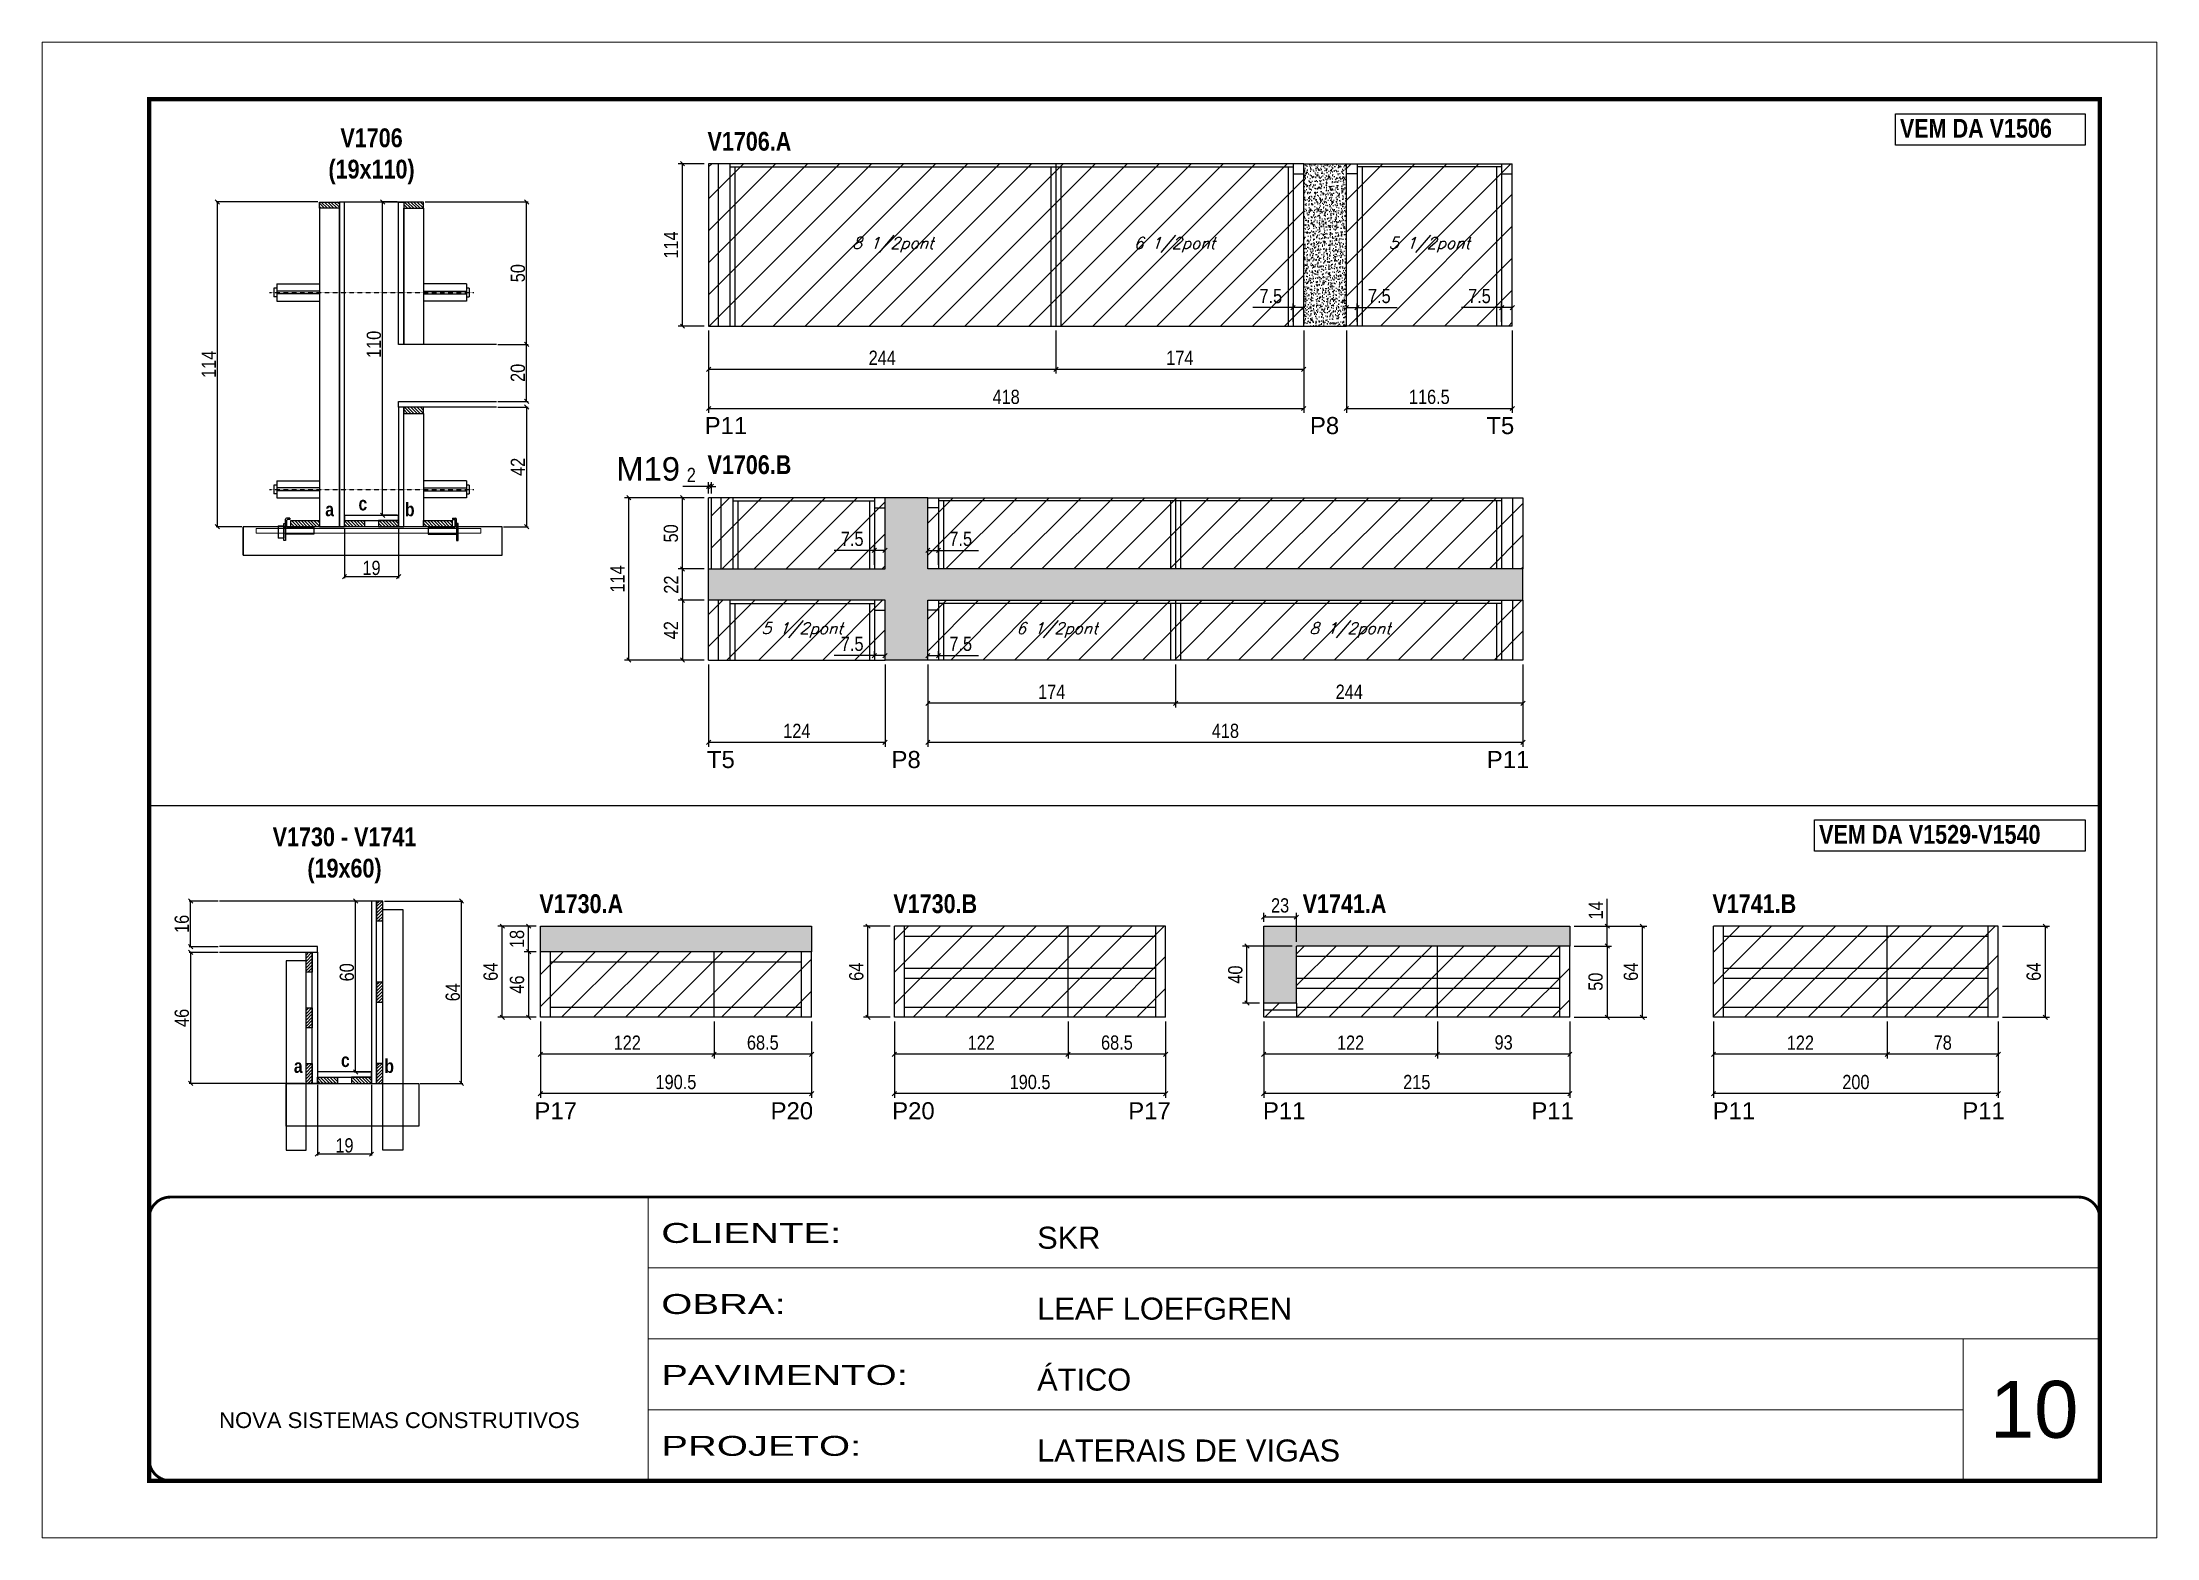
# Model space of a CAD drawing. Extents: x 3309 to 10008, y -2522 to 14608.
# Drawn here: x 4908 to 6393, y 11261 to 12311 of the extents above; entities that cross this region are included whole.
import ezdxf

# ---------------------------------------------------------------- set-up
doc = ezdxf.new("R2010")
doc.units = 0
for name, pattern in [('CONTINUO', [0]), ('DASHED', [0.75, 0.5, -0.25]), ('HIDDEN', [0.375, 0.25, -0.125])]:
    doc.linetypes.add(name, pattern=pattern)
for name, color, linetype in [('5', 5, 'Continuous'), ('barrote', 251, 'Continuous'), ('COTA', 241, 'Continuous'), ('detalhes', 4, 'Continuous'), ('NOMENCLATURA', 7, 'Continuous'), ('Painéis', 200, 'Continuous'), ('presilha', 1, 'Continuous'), ('SARR_2.2x10', 60, 'Continuous'), ('SARR_2.2x7', 40, 'Continuous'), ('SARR_3.5x7', 81, 'Continuous'), ('TENSOR', 3, 'Continuous'), ('texto', 7, 'Continuous')]:
    doc.layers.add(name, color=color, linetype=linetype)
for name, color, linetype, lineweight in [('CARIMBO', 255, 'Continuous', 9), ('CONCRETO', 251, 'Continuous', 25), ('Folhas', 255, 'Continuous', 9), ('Hachura', 251, 'Continuous', 9), ('SARRAFO DE PRESSAO', 251, 'DASHED', 9), ('SCO-___-LAJ', 2, 'Continuous', 0)]:
    doc.layers.add(name, color=color, linetype=linetype, lineweight=lineweight)
doc.styles.add('ARIAL', font='arial.ttf')
doc.styles.add('COTA TECNICA', font='techl___.ttf', dxfattribs={"height": 10})
doc.styles.add('COTA TECNICA 2X', font='techl___.ttf', dxfattribs={"height": 10})
doc.styles.add('Romans', font='romans.shx')
doc.styles.get("Standard").update_dxf_attribs({"font": 'arial.ttf'})
doc.styles.add('TECNICA', font='techb___.ttf', dxfattribs={"height": 10})
doc.styles.add('Tecnologia', font='')
doc.styles.get('Tecnologia').set_extended_font_data('Forgotten Futurist')
doc.dimstyles.new('PAINEL', dxfattribs={"dimtxt": 10, "dimasz": 3, "dimexe": 3, "dimexo": 3, "dimgap": 3, "dimtad": 1, "dimdec": 1, "dimzin": 12, "dimdsep": 46, "dimtxsty": 'COTA TECNICA', "dimblk1": 'OBLIQUE', "dimblk2": 'OBLIQUE', "dimsah": 1, "dimcen": 0.9, "dimclrd": 4, "dimclre": 4, "dimclrt": 240, "dimadec": 1, "dimazin": 3, "dimtfac": 1, "dimtdec": 1, "dimtmove": 0, "dimatfit": 3, "dimfxl": 1, "dimtolj": 1, "dimtzin": 12, "dimarcsym": 0})
doc.dimstyles.new('SECAO', dxfattribs={"dimscale": 0.333333, "dimtxt": 5, "dimasz": 9, "dimexe": 3, "dimexo": 3, "dimgap": 3, "dimtad": 1, "dimdec": 1, "dimlfac": 0.5, "dimzin": 12, "dimdsep": 46, "dimtxsty": 'COTA TECNICA 2X', "dimblk1": 'OBLIQUE', "dimblk2": 'OBLIQUE', "dimsah": 1, "dimcen": 0.9, "dimclrd": 4, "dimclre": 4, "dimclrt": 240, "dimadec": 1, "dimazin": 3, "dimtfac": 1, "dimtdec": 1, "dimtmove": 0, "dimatfit": 3, "dimfxl": 1, "dimtolj": 1, "dimtzin": 12, "dimarcsym": 0})
pattern_1 = [(135, (38355.6303, -111541.609), (-1.122532015, -1.122532015), [])]
pattern_2 = [(135, (38270.0303, -111318.009), (-1.122532015, -1.122532015), [])]
pattern_3 = [(135, (38336.6303, -111932.4359), (-1.122532015, -1.122532015), [])]
pattern_4 = [(45, (-118419.078, -21641.8048), (-1.122532015, 1.122532015), [])]

msp = doc.modelspace()

# ---------------------------------------------------------------- texts
at = {"layer": '5', "linetype": 'Continuous'}
for s, rotation, p in [('P11', 0.00004, (5373.1, 12035.61)), ('P8', 0.00004, (5798.18, 12035.61)), ('T5', 0.00004, (5922.08, 12035.61)), ('T5', 359.99996, (5374.68, 11801.12)), ('P8', 359.99996, (5504.31, 11801.12)), ('P11', 359.99996, (5922.41, 11801.12)), ('P17', 0.00004, (5253.57, 11554.47)), ('P20', 0.00004, (5419.39, 11554.47)), ('P20', 359.99996, (5504.78, 11554.47)), ('P17', 359.99996, (5670.57, 11554.47)), ('P11', 0.00004, (5765.16, 11554.47)), ('P11', 0.00004, (5953.72, 11554.47)), ('P11', 0.00004, (6081.01, 11554.47)), ('P11', 0.00004, (6256.34, 11554.47))]:
    msp.add_text(s, height=12, rotation=rotation, dxfattribs=at).set_placement(p)
at = {"layer": 'CARIMBO', "style": 'ARIAL'}
msp.add_text('10', height=40, dxfattribs=at).set_placement((6275.73, 11330.85))
at = {"layer": 'detalhes', "style": 'TECNICA'}
for s, p in [('a', (5106.62, 11977.92)), ('c', (5129.96, 11982.03)), ('b', (5162.59, 11977.91)), ('c', (5117.64, 11591.21)), ('a', (5084.57, 11587.1)), ('b', (5148.13, 11587.08))]:
    msp.add_text(s, height=9.6, dxfattribs=at).set_placement(p)
at = {"layer": 'NOMENCLATURA', "style": 'TECNICA'}
for s, p in [('VEM DA V1506', (6212.54, 12243.76)), ('V1706.A', (5375.06, 12234.63)), ('V1706.B', (5375.06, 12007.53)), ('VEM DA V1529-V1540 ', (6155.77, 11747.92)), ('V1730.A', (5256.96, 11699.3)), ('V1730.B', (5505.6, 11699.3)), ('V1741.A', (5793.05, 11699.3)), ('V1741.B', (6080.85, 11699.3))]:
    msp.add_text(s, height=13.2, dxfattribs=at).set_placement(p)
at = {"layer": 'NOMENCLATURA', "linetype": 'Continuous'}
msp.add_text('M19', height=16.5, dxfattribs=at).set_placement((5310.94, 12002.93))
at = {"layer": 'NOMENCLATURA', "char_height": 13.2, "attachment_point": 2, "style": 'TECNICA'}
for s, insert in [('V1706\\P(19x110)', (5139.12, 12250.26)), ('V1730 - V1741\\P(19x60)', (5120.12, 11759.43))]:
    msp.add_mtext_dynamic_manual_height_columns(s, width=300.2766, gutter_width=1, heights=[0], dxfattribs=dict(at, insert=insert))
at = {"layer": 'texto', "color": 2, "char_height": 8, "attachment_point": 5, "style": 'Romans'}
for s, insert in [('{\\Q19;\\C256;8 1/2pont}', (5505.27, 12168.44)), ('{\\Q19;\\C256;6 1/2pont}', (5703.02, 12168.44)), ('{\\Q19;\\C256;5 1/2pont}', (5882.02, 12168.44)), ('{\\Q19;\\C256;5 1/2pont}', (5441.52, 11897.95)), ('{\\Q19;\\C256;6 1/2pont}', (5620.52, 11897.95)), ('{\\Q19;\\C256;8 1/2pont}', (5826.27, 11897.95))]:
    msp.add_mtext(s, dxfattribs=dict(at, insert=insert))

# ---------------------------------------------------------------- blocks, each defined once
blk = doc.blocks.new('9999999999')
at = {"color": 30, "linetype": 'CONTINUO'}
for p, q in [((98564.6, 34230.2), (98564.6, 34429.4)), ((98564.6, 34379.6), (99584, 34379.6)), ((98564.6, 34329.8), (99488, 34329.8)), ((99584, 34329.8), (99488, 34329.8)), ((99488, 34329.8), (99488, 34230.2)), ((98564.6, 34280), (99488, 34280))]:
    blk.add_line(p, q, dxfattribs=at)
at = {"color": 30, "linetype": 'CONTINUO', "const_width": 2}
blk.add_lwpolyline([(99584, 34230.2), (99584, 34414.4, 0.414214), (99569, 34429.4), (98229, 34429.4, 0.414214), (98214, 34414.4), (98214, 34245.2, 0.414214), (98229, 34230.2), (99584, 34230.2)], format="xyb", dxfattribs=at)
at = {"layer": 'Folhas'}
blk.add_lwpolyline([(98139, 34190.2), (99624, 34190.2), (99624, 35240.2), (98139, 35240.2)], close=True, dxfattribs=at)
at = {"layer": 'Folhas', "color": 30, "const_width": 3}
blk.add_lwpolyline([(98214, 34230.2), (99584, 34230.2), (99584, 35200.2), (98214, 35200.2)], close=True, dxfattribs=at)
at = {"color": 7, "linetype": 'Continuous', "ltscale": 5, "style": 'ARIAL'}
for s, height, p in [('SKR', 15.48, (98837.7, 34393.1)), ('LEAF LOEFGREN', 15.483, (98837.7, 34343.3)), ('ÁTICO', 15.48, (98837.7, 34293.5)), ('NOVA SISTEMAS CONSTRUTIVOS', 11.059, (98263.2, 34267.2)), ('LATERAIS DE VIGAS', 15.483, (98837.7, 34243.7))]:
    blk.add_text(s, height=height, dxfattribs=at).set_placement(p)
at = {"layer": 'Folhas', "color": 7, "style": 'Tecnologia', "width": 1.5}
for s, p in [('CLIENTE:', (98573.7, 34397.2)), ('OBRA:', (98573.7, 34347.3)), ('PAVIMENTO:', (98573.7, 34297.5)), ('PROJETO:', (98573.7, 34247.7))]:
    blk.add_text(s, height=14, dxfattribs=at).set_placement(p)
blk = doc.blocks.new('_Oblique')
at = {"color": 0, "linetype": 'ByBlock', "lineweight": -2}
blk.add_line((-0.5, -0.5), (0.5, 0.5), dxfattribs=at)
blk = doc.blocks.new('*D2592')
at = {"layer": 'COTA', "color": 4, "lineweight": -2, "transparency": 16777216}
for p, q in [((5120.1, 11969.6), (5120.1, 11934.5)), ((5158.1, 11969.6), (5158.1, 11934.5)), ((5158.1, 11935.5), (5120.1, 11935.5))]:
    blk.add_line(p, q, dxfattribs=at)
at = {"layer": 'Defpoints', "color": 0, "transparency": 16777216}
for p in [(5120.1, 11970.6), (5158.1, 11970.6), (5120.1, 11935.5)]:
    blk.add_point(p, dxfattribs=at)
at = {"layer": 'COTA', "color": 4, "lineweight": -2, "transparency": 16777216, "xscale": 3, "yscale": 3, "zscale": 3, "rotation": 180}
blk.add_blockref('_Oblique', (5120.1, 11935.5), dxfattribs=at)
at = {"layer": 'COTA', "color": 4, "lineweight": -2, "transparency": 16777216, "xscale": 3, "yscale": 3, "zscale": 3}
blk.add_blockref('_Oblique', (5158.1, 11935.5), dxfattribs=at)
at = {"layer": 'COTA', "color": 240, "transparency": 16777216, "insert": (5139.1, 11941.6), "char_height": 10, "attachment_point": 5, "style": 'COTA TECNICA 2X'}
blk.add_mtext('\\A1;19', dxfattribs=at)
blk = doc.blocks.new('PRESILHA METÁLICA 1')
at = {"layer": 'presilha'}
for p, q in [((0, 13), (6, 13)), ((0, 13), (0, 0)), ((6, 0), (0, 0)), ((6, 15.5), (7.5, 15.5)), ((6, -2.5), (6, 15.5)), ((6, 13), (6, 0)), ((7.5, 10.6), (7.5, 19.9)), ((7.5, 15.5), (7.5, -2.5)), ((37.5, 4.1), (7.5, 4.1)), ((12, 21), (8.6, 21)), ((9, 11.6), (9, 18.9)), ((12, 19.5), (9.6, 19.5)), ((37.5, 11), (9.6, 11)), ((12, 21), (12, 19.5)), ((37.5, 11), (37.5, 4.1)), ((7.5, -2.5), (6, -2.5))]:
    blk.add_line(p, q, dxfattribs=at)
for centre, radius, start, end in [((8.6, 19.9), 1.14, 90, 180), ((9.6, 18.9), 0.57, 90, 180), ((9.6, 11.6), 0.57, 180, 270)]:
    blk.add_arc(centre, radius, start, end, dxfattribs=at)
blk = doc.blocks.new('PRESILHA METÁLICA 2')
at = {"layer": 'presilha'}
for p, q in [((-5.2, 23.5), (-5.2, 22)), ((-5.2, 23.5), (-1.9, 23.5)), ((-0.8, 14.6), (-0.8, 22.4)), ((-30.8, 13.5), (-30.8, 6.6)), ((-30.8, 13.5), (-2.8, 13.5)), ((-30.8, 6.6), (-0.8, 6.6)), ((-5.2, 22), (-2.8, 22)), ((-2.2, 14.1), (-2.2, 21.4)), ((0.8, 18), (-0.8, 18)), ((-0.8, 18), (-0.8, 0)), ((-0.8, 0), (0.8, 0)), ((0.8, 0), (0.8, 18))]:
    blk.add_line(p, q, dxfattribs=at)
for centre, radius, start, end in [((-1.9, 22.4), 1.14, 0, 90), ((-2.8, 21.4), 0.57, 0, 90), ((-2.8, 14.1), 0.57, 270, 0)]:
    blk.add_arc(centre, radius, start, end, dxfattribs=at)
blk = doc.blocks.new('*D2593')
at = {"layer": 'COTA', "color": 4, "lineweight": -2, "transparency": 16777216}
for p, q in [((5227.8, 12054.6), (5249, 12054.6)), ((5248, 12054.6), (5248, 11970.6)), ((5231.9, 11970.6), (5249, 11970.6))]:
    blk.add_line(p, q, dxfattribs=at)
at = {"layer": 'Defpoints', "color": 0, "transparency": 16777216}
for p in [(5226.8, 12054.6), (5230.9, 11970.6), (5248, 11970.6)]:
    blk.add_point(p, dxfattribs=at)
at = {"layer": 'COTA', "color": 4, "lineweight": -2, "transparency": 16777216, "xscale": 3, "yscale": 3, "zscale": 3}
for p, rotation in [((5248, 12054.6), 90), ((5248, 11970.6), 270)]:
    blk.add_blockref('_Oblique', p, dxfattribs=dict(at, rotation=rotation))
at = {"layer": 'COTA', "color": 240, "transparency": 16777216, "insert": (5241.9, 12012.6), "char_height": 10, "attachment_point": 5, "rotation": 90, "style": 'COTA TECNICA 2X'}
blk.add_mtext('\\A1;42', dxfattribs=at)
blk = doc.blocks.new('*D2594')
at = {"layer": 'COTA', "color": 4, "lineweight": -2, "transparency": 16777216}
for p, q in [((5157.1, 12198.6), (5145.9, 12198.6)), ((5146.9, 11978.6), (5146.9, 12198.6)), ((5157.1, 11978.6), (5145.9, 11978.6))]:
    blk.add_line(p, q, dxfattribs=at)
at = {"layer": 'Defpoints', "color": 0, "transparency": 16777216}
for p in [(5146.9, 12198.6), (5158.1, 12198.6), (5158.1, 11978.6)]:
    blk.add_point(p, dxfattribs=at)
at = {"layer": 'COTA', "color": 4, "lineweight": -2, "transparency": 16777216, "xscale": 3, "yscale": 3, "zscale": 3}
for p, rotation in [((5146.9, 12198.6), 90), ((5146.9, 11978.6), 270)]:
    blk.add_blockref('_Oblique', p, dxfattribs=dict(at, rotation=rotation))
at = {"layer": 'COTA', "color": 240, "transparency": 16777216, "insert": (5140.8, 12098.6), "char_height": 10, "attachment_point": 5, "rotation": 90, "style": 'COTA TECNICA 2X'}
blk.add_mtext('\\A1;110', dxfattribs=at)
blk = doc.blocks.new('*D2595')
at = {"layer": 'COTA', "color": 4, "lineweight": -2, "transparency": 16777216}
for p, q in [((5227.8, 12098.6), (5249, 12098.6)), ((5248, 12058.6), (5248, 12098.6)), ((5227.8, 12058.6), (5249, 12058.6))]:
    blk.add_line(p, q, dxfattribs=at)
at = {"layer": 'Defpoints', "color": 0, "transparency": 16777216}
for p in [(5226.8, 12098.6), (5248, 12098.6), (5226.8, 12058.6)]:
    blk.add_point(p, dxfattribs=at)
at = {"layer": 'COTA', "color": 4, "lineweight": -2, "transparency": 16777216, "xscale": 3, "yscale": 3, "zscale": 3}
for p, rotation in [((5248, 12098.6), 90), ((5248, 12058.6), 270)]:
    blk.add_blockref('_Oblique', p, dxfattribs=dict(at, rotation=rotation))
at = {"layer": 'COTA', "color": 240, "transparency": 16777216, "insert": (5241.9, 12078.6), "char_height": 10, "attachment_point": 5, "rotation": 90, "style": 'COTA TECNICA 2X'}
blk.add_mtext('\\A1;20', dxfattribs=at)
blk = doc.blocks.new('*D2609')
at = {"layer": 'COTA', "color": 4, "lineweight": -2, "transparency": 16777216}
for p, q in [((5176.7, 12198.6), (5249, 12198.6)), ((5248, 12098.6), (5248, 12198.6)), ((5227.8, 12098.6), (5249, 12098.6))]:
    blk.add_line(p, q, dxfattribs=at)
at = {"layer": 'Defpoints', "color": 0, "transparency": 16777216}
for p in [(5175.7, 12198.6), (5248, 12198.6), (5226.8, 12098.6)]:
    blk.add_point(p, dxfattribs=at)
at = {"layer": 'COTA', "color": 4, "lineweight": -2, "transparency": 16777216, "xscale": 3, "yscale": 3, "zscale": 3}
for p, rotation in [((5248, 12198.6), 90), ((5248, 12098.6), 270)]:
    blk.add_blockref('_Oblique', p, dxfattribs=dict(at, rotation=rotation))
at = {"layer": 'COTA', "color": 240, "transparency": 16777216, "insert": (5241.9, 12148.6), "char_height": 10, "attachment_point": 5, "rotation": 90, "style": 'COTA TECNICA 2X'}
blk.add_mtext('\\A1;50', dxfattribs=at)
blk = doc.blocks.new('*D2610')
at = {"layer": 'COTA', "color": 4, "lineweight": -2, "transparency": 16777216}
for p, q in [((5101.5, 12198.6), (5029.9, 12198.6)), ((5030.9, 11970.6), (5030.9, 12198.6)), ((5048, 11970.6), (5029.9, 11970.6))]:
    blk.add_line(p, q, dxfattribs=at)
at = {"layer": 'Defpoints', "color": 0, "transparency": 16777216}
for p in [(5030.9, 12198.6), (5102.5, 12198.6), (5049, 11970.6)]:
    blk.add_point(p, dxfattribs=at)
at = {"layer": 'COTA', "color": 4, "lineweight": -2, "transparency": 16777216, "xscale": 3, "yscale": 3, "zscale": 3}
for p, rotation in [((5030.9, 12198.6), 90), ((5030.9, 11970.6), 270)]:
    blk.add_blockref('_Oblique', p, dxfattribs=dict(at, rotation=rotation))
at = {"layer": 'COTA', "color": 240, "transparency": 16777216, "insert": (5024.8, 12084.6), "char_height": 10, "attachment_point": 5, "rotation": 90, "style": 'COTA TECNICA 2X'}
blk.add_mtext('\\A1;114', dxfattribs=at)
blk = doc.blocks.new('*D2611')
at = {"layer": 'COTA', "color": 4, "lineweight": -2, "transparency": 16777216}
for p, q in [((5375.8, 12108.4), (5375.8, 12050.6)), ((5793.8, 12108.4), (5793.8, 12050.6)), ((5375.8, 12053.6), (5793.8, 12053.6))]:
    blk.add_line(p, q, dxfattribs=at)
at = {"layer": 'Defpoints', "color": 0, "transparency": 16777216}
for p in [(5375.8, 12111.4), (5793.8, 12111.4), (5793.8, 12053.6)]:
    blk.add_point(p, dxfattribs=at)
at = {"layer": 'COTA', "color": 4, "lineweight": -2, "transparency": 16777216, "xscale": 3, "yscale": 3, "zscale": 3, "rotation": 180}
blk.add_blockref('_Oblique', (5375.8, 12053.6), dxfattribs=at)
at = {"layer": 'COTA', "color": 4, "lineweight": -2, "transparency": 16777216, "xscale": 3, "yscale": 3, "zscale": 3}
blk.add_blockref('_Oblique', (5793.8, 12053.6), dxfattribs=at)
at = {"layer": 'COTA', "color": 240, "transparency": 16777216, "insert": (5584.8, 12061.7), "char_height": 10, "attachment_point": 5, "style": 'COTA TECNICA'}
blk.add_mtext('\\A1;418', dxfattribs=at)
blk = doc.blocks.new('*D2612')
at = {"layer": 'COTA', "color": 4, "lineweight": -2, "transparency": 16777216}
for p, q in [((5375.8, 12108.4), (5375.8, 12078.1)), ((5619.8, 12108.4), (5619.8, 12078.1)), ((5375.8, 12081.1), (5619.8, 12081.1))]:
    blk.add_line(p, q, dxfattribs=at)
at = {"layer": 'Defpoints', "color": 0, "transparency": 16777216}
for p in [(5375.8, 12111.4), (5619.8, 12111.4), (5619.8, 12081.1)]:
    blk.add_point(p, dxfattribs=at)
at = {"layer": 'COTA', "color": 4, "lineweight": -2, "transparency": 16777216, "xscale": 3, "yscale": 3, "zscale": 3, "rotation": 180}
blk.add_blockref('_Oblique', (5375.8, 12081.1), dxfattribs=at)
at = {"layer": 'COTA', "color": 4, "lineweight": -2, "transparency": 16777216, "xscale": 3, "yscale": 3, "zscale": 3}
blk.add_blockref('_Oblique', (5619.8, 12081.1), dxfattribs=at)
at = {"layer": 'COTA', "color": 240, "transparency": 16777216, "insert": (5497.8, 12089.2), "char_height": 10, "attachment_point": 5, "style": 'COTA TECNICA'}
blk.add_mtext('\\A1;244', dxfattribs=at)
blk = doc.blocks.new('*D2613')
at = {"layer": 'COTA', "color": 4, "lineweight": -2, "transparency": 16777216}
for p, q in [((5619.8, 12108.4), (5619.8, 12078.1)), ((5793.8, 12108.4), (5793.8, 12078.1)), ((5619.8, 12081.1), (5793.8, 12081.1))]:
    blk.add_line(p, q, dxfattribs=at)
at = {"layer": 'Defpoints', "color": 0, "transparency": 16777216}
for p in [(5619.8, 12111.4), (5793.8, 12111.4), (5793.8, 12081.1)]:
    blk.add_point(p, dxfattribs=at)
at = {"layer": 'COTA', "color": 4, "lineweight": -2, "transparency": 16777216, "xscale": 3, "yscale": 3, "zscale": 3, "rotation": 180}
blk.add_blockref('_Oblique', (5619.8, 12081.1), dxfattribs=at)
at = {"layer": 'COTA', "color": 4, "lineweight": -2, "transparency": 16777216, "xscale": 3, "yscale": 3, "zscale": 3}
blk.add_blockref('_Oblique', (5793.8, 12081.1), dxfattribs=at)
at = {"layer": 'COTA', "color": 240, "transparency": 16777216, "insert": (5706.8, 12089.2), "char_height": 10, "attachment_point": 5, "style": 'COTA TECNICA'}
blk.add_mtext('\\A1;174', dxfattribs=at)
blk = doc.blocks.new('*D2614')
at = {"layer": 'COTA', "color": 4, "lineweight": -2, "transparency": 16777216}
for p, q in [((5372.8, 12225.4), (5354.5, 12225.4)), ((5357.5, 12111.4), (5357.5, 12225.4)), ((5372.8, 12111.4), (5354.5, 12111.4))]:
    blk.add_line(p, q, dxfattribs=at)
at = {"layer": 'Defpoints', "color": 0, "transparency": 16777216}
for p in [(5357.5, 12225.4), (5375.8, 12225.4), (5375.8, 12111.4)]:
    blk.add_point(p, dxfattribs=at)
at = {"layer": 'COTA', "color": 4, "lineweight": -2, "transparency": 16777216, "xscale": 3, "yscale": 3, "zscale": 3}
for p, rotation in [((5357.5, 12225.4), 90), ((5357.5, 12111.4), 270)]:
    blk.add_blockref('_Oblique', p, dxfattribs=dict(at, rotation=rotation))
at = {"layer": 'COTA', "color": 240, "transparency": 16777216, "insert": (5349.4, 12168.4), "char_height": 10, "attachment_point": 5, "rotation": 90, "style": 'COTA TECNICA'}
blk.add_mtext('\\A1;114', dxfattribs=at)
blk = doc.blocks.new('*D2615')
at = {"layer": 'COTA', "color": 4, "lineweight": -2, "transparency": 16777216}
for p, q in [((5786.3, 12124.4), (5758.1, 12124.4)), ((5786.3, 12114.4), (5786.3, 12127.4)), ((5793.8, 12124.4), (5786.3, 12124.4)), ((5793.8, 12114.4), (5793.8, 12127.4))]:
    blk.add_line(p, q, dxfattribs=at)
at = {"layer": 'Defpoints', "color": 0, "transparency": 16777216}
for p in [(5786.3, 12124.4), (5786.3, 12111.4), (5793.8, 12111.4)]:
    blk.add_point(p, dxfattribs=at)
at = {"layer": 'COTA', "color": 4, "lineweight": -2, "transparency": 16777216, "xscale": 3, "yscale": 3, "zscale": 3, "rotation": 180}
blk.add_blockref('_Oblique', (5786.3, 12124.4), dxfattribs=at)
at = {"layer": 'COTA', "color": 4, "lineweight": -2, "transparency": 16777216, "xscale": 3, "yscale": 3, "zscale": 3}
blk.add_blockref('_Oblique', (5793.8, 12124.4), dxfattribs=at)
at = {"layer": 'COTA', "color": 240, "transparency": 16777216, "insert": (5770.7, 12132.5), "char_height": 10, "attachment_point": 5, "style": 'COTA TECNICA'}
blk.add_mtext('\\A1;7.5', dxfattribs=at)
blk = doc.blocks.new('*D2616')
at = {"layer": 'COTA', "color": 4, "lineweight": -2, "transparency": 16777216}
for p, q in [((5823.8, 12114.4), (5823.8, 12127.4)), ((5823.8, 12124.4), (5831.3, 12124.4)), ((5831.3, 12114.4), (5831.3, 12127.4)), ((5831.3, 12124.4), (5859.4, 12124.4))]:
    blk.add_line(p, q, dxfattribs=at)
at = {"layer": 'Defpoints', "color": 0, "transparency": 16777216}
for p in [(5831.3, 12124.4), (5823.8, 12111.4), (5831.3, 12111.4)]:
    blk.add_point(p, dxfattribs=at)
at = {"layer": 'COTA', "color": 4, "lineweight": -2, "transparency": 16777216, "xscale": 3, "yscale": 3, "zscale": 3, "rotation": 180}
blk.add_blockref('_Oblique', (5823.8, 12124.4), dxfattribs=at)
at = {"layer": 'COTA', "color": 4, "lineweight": -2, "transparency": 16777216, "xscale": 3, "yscale": 3, "zscale": 3}
blk.add_blockref('_Oblique', (5831.3, 12124.4), dxfattribs=at)
at = {"layer": 'COTA', "color": 240, "transparency": 16777216, "insert": (5846.9, 12132.5), "char_height": 10, "attachment_point": 5, "style": 'COTA TECNICA'}
blk.add_mtext('\\A1;7.5', dxfattribs=at)
blk = doc.blocks.new('*D2617')
at = {"layer": 'COTA', "color": 4, "lineweight": -2, "transparency": 16777216}
for p, q in [((5823.8, 12108.4), (5823.8, 12050.6)), ((5940.3, 12108.4), (5940.3, 12050.6)), ((5823.8, 12053.6), (5940.3, 12053.6))]:
    blk.add_line(p, q, dxfattribs=at)
at = {"layer": 'Defpoints', "color": 0, "transparency": 16777216}
for p in [(5823.8, 12111.4), (5940.3, 12111.4), (5940.3, 12053.6)]:
    blk.add_point(p, dxfattribs=at)
at = {"layer": 'COTA', "color": 4, "lineweight": -2, "transparency": 16777216, "xscale": 3, "yscale": 3, "zscale": 3, "rotation": 180}
blk.add_blockref('_Oblique', (5823.8, 12053.6), dxfattribs=at)
at = {"layer": 'COTA', "color": 4, "lineweight": -2, "transparency": 16777216, "xscale": 3, "yscale": 3, "zscale": 3}
blk.add_blockref('_Oblique', (5940.3, 12053.6), dxfattribs=at)
at = {"layer": 'COTA', "color": 240, "transparency": 16777216, "insert": (5882, 12061.7), "char_height": 10, "attachment_point": 5, "style": 'COTA TECNICA'}
blk.add_mtext('\\A1;116.5', dxfattribs=at)
blk = doc.blocks.new('*D2618')
at = {"layer": 'COTA', "color": 4, "lineweight": -2, "transparency": 16777216}
for p, q in [((5932.8, 12124.4), (5904.6, 12124.4)), ((5932.8, 12114.4), (5932.8, 12127.4)), ((5940.3, 12124.4), (5932.8, 12124.4)), ((5940.3, 12114.4), (5940.3, 12127.4))]:
    blk.add_line(p, q, dxfattribs=at)
at = {"layer": 'Defpoints', "color": 0, "transparency": 16777216}
for p in [(5932.8, 12124.4), (5932.8, 12111.4), (5940.3, 12111.4)]:
    blk.add_point(p, dxfattribs=at)
at = {"layer": 'COTA', "color": 4, "lineweight": -2, "transparency": 16777216, "xscale": 3, "yscale": 3, "zscale": 3, "rotation": 180}
blk.add_blockref('_Oblique', (5932.8, 12124.4), dxfattribs=at)
at = {"layer": 'COTA', "color": 4, "lineweight": -2, "transparency": 16777216, "xscale": 3, "yscale": 3, "zscale": 3}
blk.add_blockref('_Oblique', (5940.3, 12124.4), dxfattribs=at)
at = {"layer": 'COTA', "color": 240, "transparency": 16777216, "insert": (5917.2, 12132.5), "char_height": 10, "attachment_point": 5, "style": 'COTA TECNICA'}
blk.add_mtext('\\A1;7.5', dxfattribs=at)
blk = doc.blocks.new('*D2619')
at = {"layer": 'COTA', "color": 4, "lineweight": -2, "transparency": 16777216}
for p, q in [((5529.8, 11873.9), (5529.8, 11816.1)), ((5947.8, 11873.9), (5947.8, 11816.1)), ((5947.8, 11819.1), (5529.8, 11819.1))]:
    blk.add_line(p, q, dxfattribs=at)
at = {"layer": 'Defpoints', "color": 0, "transparency": 16777216}
for p in [(5529.8, 11876.9), (5947.8, 11876.9), (5529.8, 11819.1)]:
    blk.add_point(p, dxfattribs=at)
at = {"layer": 'COTA', "color": 4, "lineweight": -2, "transparency": 16777216, "xscale": 3, "yscale": 3, "zscale": 3, "rotation": 180}
blk.add_blockref('_Oblique', (5529.8, 11819.1), dxfattribs=at)
at = {"layer": 'COTA', "color": 4, "lineweight": -2, "transparency": 16777216, "xscale": 3, "yscale": 3, "zscale": 3}
blk.add_blockref('_Oblique', (5947.8, 11819.1), dxfattribs=at)
at = {"layer": 'COTA', "color": 240, "transparency": 16777216, "insert": (5738.8, 11827.2), "char_height": 10, "attachment_point": 5, "style": 'COTA TECNICA'}
blk.add_mtext('\\A1;418', dxfattribs=at)
blk = doc.blocks.new('*D2620')
at = {"layer": 'COTA', "color": 4, "lineweight": -2, "transparency": 16777216}
for p, q in [((5703.8, 11873.9), (5703.8, 11843.6)), ((5947.8, 11873.9), (5947.8, 11843.6)), ((5947.8, 11846.6), (5703.8, 11846.6))]:
    blk.add_line(p, q, dxfattribs=at)
at = {"layer": 'Defpoints', "color": 0, "transparency": 16777216}
for p in [(5703.8, 11876.9), (5947.8, 11876.9), (5703.8, 11846.6)]:
    blk.add_point(p, dxfattribs=at)
at = {"layer": 'COTA', "color": 4, "lineweight": -2, "transparency": 16777216, "xscale": 3, "yscale": 3, "zscale": 3, "rotation": 180}
blk.add_blockref('_Oblique', (5703.8, 11846.6), dxfattribs=at)
at = {"layer": 'COTA', "color": 4, "lineweight": -2, "transparency": 16777216, "xscale": 3, "yscale": 3, "zscale": 3}
blk.add_blockref('_Oblique', (5947.8, 11846.6), dxfattribs=at)
at = {"layer": 'COTA', "color": 240, "transparency": 16777216, "insert": (5825.8, 11854.7), "char_height": 10, "attachment_point": 5, "style": 'COTA TECNICA'}
blk.add_mtext('\\A1;244', dxfattribs=at)
blk = doc.blocks.new('*D2621')
at = {"layer": 'COTA', "color": 4, "lineweight": -2, "transparency": 16777216}
for p, q in [((5529.8, 11873.9), (5529.8, 11843.6)), ((5703.8, 11873.9), (5703.8, 11843.6)), ((5703.8, 11846.6), (5529.8, 11846.6))]:
    blk.add_line(p, q, dxfattribs=at)
at = {"layer": 'Defpoints', "color": 0, "transparency": 16777216}
for p in [(5529.8, 11876.9), (5703.8, 11876.9), (5529.8, 11846.6)]:
    blk.add_point(p, dxfattribs=at)
at = {"layer": 'COTA', "color": 4, "lineweight": -2, "transparency": 16777216, "xscale": 3, "yscale": 3, "zscale": 3, "rotation": 180}
blk.add_blockref('_Oblique', (5529.8, 11846.6), dxfattribs=at)
at = {"layer": 'COTA', "color": 4, "lineweight": -2, "transparency": 16777216, "xscale": 3, "yscale": 3, "zscale": 3}
blk.add_blockref('_Oblique', (5703.8, 11846.6), dxfattribs=at)
at = {"layer": 'COTA', "color": 240, "transparency": 16777216, "insert": (5616.8, 11854.7), "char_height": 10, "attachment_point": 5, "style": 'COTA TECNICA'}
blk.add_mtext('\\A1;174', dxfattribs=at)
blk = doc.blocks.new('*D2622')
at = {"layer": 'COTA', "color": 4, "lineweight": -2, "transparency": 16777216}
for p, q in [((5529.8, 11879.9), (5529.8, 11883.1)), ((5529.8, 11880.1), (5537.3, 11880.1)), ((5537.3, 11879.9), (5537.3, 11883.1)), ((5537.3, 11880.1), (5565.4, 11880.1))]:
    blk.add_line(p, q, dxfattribs=at)
at = {"layer": 'Defpoints', "color": 0, "transparency": 16777216}
for p in [(5537.3, 11880.1), (5529.8, 11876.9), (5537.3, 11876.9)]:
    blk.add_point(p, dxfattribs=at)
at = {"layer": 'COTA', "color": 4, "lineweight": -2, "transparency": 16777216, "xscale": 3, "yscale": 3, "zscale": 3, "rotation": 180}
blk.add_blockref('_Oblique', (5529.8, 11880.1), dxfattribs=at)
at = {"layer": 'COTA', "color": 4, "lineweight": -2, "transparency": 16777216, "xscale": 3, "yscale": 3, "zscale": 3}
blk.add_blockref('_Oblique', (5537.3, 11880.1), dxfattribs=at)
at = {"layer": 'COTA', "color": 240, "transparency": 16777216, "insert": (5552.9, 11888.3), "char_height": 10, "attachment_point": 5, "style": 'COTA TECNICA'}
blk.add_mtext('\\A1;7.5', dxfattribs=at)
blk = doc.blocks.new('*D2623')
at = {"layer": 'COTA', "color": 4, "lineweight": -2, "transparency": 16777216}
for p, q in [((5492.3, 11880.1), (5464.1, 11880.1)), ((5492.3, 11879.9), (5492.3, 11883.1)), ((5499.8, 11880.1), (5492.3, 11880.1)), ((5499.8, 11879.9), (5499.8, 11883.1))]:
    blk.add_line(p, q, dxfattribs=at)
at = {"layer": 'Defpoints', "color": 0, "transparency": 16777216}
for p in [(5492.3, 11880.1), (5492.3, 11876.9), (5499.8, 11876.9)]:
    blk.add_point(p, dxfattribs=at)
at = {"layer": 'COTA', "color": 4, "lineweight": -2, "transparency": 16777216, "xscale": 3, "yscale": 3, "zscale": 3, "rotation": 180}
blk.add_blockref('_Oblique', (5492.3, 11880.1), dxfattribs=at)
at = {"layer": 'COTA', "color": 4, "lineweight": -2, "transparency": 16777216, "xscale": 3, "yscale": 3, "zscale": 3}
blk.add_blockref('_Oblique', (5499.8, 11880.1), dxfattribs=at)
at = {"layer": 'COTA', "color": 240, "transparency": 16777216, "insert": (5476.7, 11888.3), "char_height": 10, "attachment_point": 5, "style": 'COTA TECNICA'}
blk.add_mtext('\\A1;7.5', dxfattribs=at)
blk = doc.blocks.new('*D2624')
at = {"layer": 'COTA', "color": 4, "lineweight": -2, "transparency": 16777216}
for p, q in [((5375.8, 11873.9), (5375.8, 11816.1)), ((5499.8, 11873.9), (5499.8, 11816.1)), ((5499.8, 11819.1), (5375.8, 11819.1))]:
    blk.add_line(p, q, dxfattribs=at)
at = {"layer": 'Defpoints', "color": 0, "transparency": 16777216}
for p in [(5375.8, 11876.9), (5499.8, 11876.9), (5375.8, 11819.1)]:
    blk.add_point(p, dxfattribs=at)
at = {"layer": 'COTA', "color": 4, "lineweight": -2, "transparency": 16777216, "xscale": 3, "yscale": 3, "zscale": 3, "rotation": 180}
blk.add_blockref('_Oblique', (5375.8, 11819.1), dxfattribs=at)
at = {"layer": 'COTA', "color": 4, "lineweight": -2, "transparency": 16777216, "xscale": 3, "yscale": 3, "zscale": 3}
blk.add_blockref('_Oblique', (5499.8, 11819.1), dxfattribs=at)
at = {"layer": 'COTA', "color": 240, "transparency": 16777216, "insert": (5437.8, 11827.2), "char_height": 10, "attachment_point": 5, "style": 'COTA TECNICA'}
blk.add_mtext('\\A1;124', dxfattribs=at)
blk = doc.blocks.new('*D2625')
at = {"layer": 'COTA', "color": 4, "lineweight": -2, "transparency": 16777216}
for p, q in [((5372.8, 11918.9), (5354.5, 11918.9)), ((5357.5, 11918.9), (5357.5, 11876.9)), ((5372.8, 11876.9), (5354.5, 11876.9))]:
    blk.add_line(p, q, dxfattribs=at)
at = {"layer": 'Defpoints', "color": 0, "transparency": 16777216}
for p in [(5375.8, 11918.9), (5357.5, 11876.9), (5375.8, 11876.9)]:
    blk.add_point(p, dxfattribs=at)
at = {"layer": 'COTA', "color": 4, "lineweight": -2, "transparency": 16777216, "xscale": 3, "yscale": 3, "zscale": 3}
for p, rotation in [((5357.5, 11918.9), 90), ((5357.5, 11876.9), 270)]:
    blk.add_blockref('_Oblique', p, dxfattribs=dict(at, rotation=rotation))
at = {"layer": 'COTA', "color": 240, "transparency": 16777216, "insert": (5349.4, 11897.9), "char_height": 10, "attachment_point": 5, "rotation": 90, "style": 'COTA TECNICA'}
blk.add_mtext('\\A1;42', dxfattribs=at)
blk = doc.blocks.new('*D2626')
at = {"layer": 'COTA', "color": 4, "lineweight": -2, "transparency": 16777216}
for p, q in [((5529.8, 11943.9), (5529.8, 11956.9)), ((5537.3, 11943.9), (5537.3, 11956.9)), ((5529.8, 11953.9), (5537.3, 11953.9)), ((5537.3, 11953.9), (5565.4, 11953.9))]:
    blk.add_line(p, q, dxfattribs=at)
at = {"layer": 'Defpoints', "color": 0, "transparency": 16777216}
for p in [(5529.8, 11940.9), (5537.3, 11953.9), (5537.3, 11940.9)]:
    blk.add_point(p, dxfattribs=at)
at = {"layer": 'COTA', "color": 4, "lineweight": -2, "transparency": 16777216, "xscale": 3, "yscale": 3, "zscale": 3, "rotation": 180}
blk.add_blockref('_Oblique', (5529.8, 11953.9), dxfattribs=at)
at = {"layer": 'COTA', "color": 4, "lineweight": -2, "transparency": 16777216, "xscale": 3, "yscale": 3, "zscale": 3}
blk.add_blockref('_Oblique', (5537.3, 11953.9), dxfattribs=at)
at = {"layer": 'COTA', "color": 240, "transparency": 16777216, "insert": (5552.9, 11962), "char_height": 10, "attachment_point": 5, "style": 'COTA TECNICA'}
blk.add_mtext('\\A1;7.5', dxfattribs=at)
blk = doc.blocks.new('*D2627')
at = {"layer": 'COTA', "color": 4, "lineweight": -2, "transparency": 16777216}
for p, q in [((5492.3, 11943.9), (5492.3, 11956.9)), ((5499.8, 11943.9), (5499.8, 11956.9)), ((5492.3, 11953.9), (5464.1, 11953.9)), ((5499.8, 11953.9), (5492.3, 11953.9))]:
    blk.add_line(p, q, dxfattribs=at)
at = {"layer": 'Defpoints', "color": 0, "transparency": 16777216}
for p in [(5492.3, 11953.9), (5492.3, 11940.9), (5499.8, 11940.9)]:
    blk.add_point(p, dxfattribs=at)
at = {"layer": 'COTA', "color": 4, "lineweight": -2, "transparency": 16777216, "xscale": 3, "yscale": 3, "zscale": 3, "rotation": 180}
blk.add_blockref('_Oblique', (5492.3, 11953.9), dxfattribs=at)
at = {"layer": 'COTA', "color": 4, "lineweight": -2, "transparency": 16777216, "xscale": 3, "yscale": 3, "zscale": 3}
blk.add_blockref('_Oblique', (5499.8, 11953.9), dxfattribs=at)
at = {"layer": 'COTA', "color": 240, "transparency": 16777216, "insert": (5476.7, 11962), "char_height": 10, "attachment_point": 5, "style": 'COTA TECNICA'}
blk.add_mtext('\\A1;7.5', dxfattribs=at)
blk = doc.blocks.new('*D2628')
at = {"layer": 'COTA', "color": 4, "lineweight": -2, "transparency": 16777216}
for p, q in [((5372.8, 11940.9), (5354.5, 11940.9)), ((5357.5, 11918.9), (5357.5, 11940.9)), ((5372.8, 11918.9), (5354.5, 11918.9))]:
    blk.add_line(p, q, dxfattribs=at)
at = {"layer": 'Defpoints', "color": 0, "transparency": 16777216}
for p in [(5357.5, 11940.9), (5375.8, 11940.9), (5375.8, 11918.9)]:
    blk.add_point(p, dxfattribs=at)
at = {"layer": 'COTA', "color": 4, "lineweight": -2, "transparency": 16777216, "xscale": 3, "yscale": 3, "zscale": 3}
for p, rotation in [((5357.5, 11940.9), 90), ((5357.5, 11918.9), 270)]:
    blk.add_blockref('_Oblique', p, dxfattribs=dict(at, rotation=rotation))
at = {"layer": 'COTA', "color": 240, "transparency": 16777216, "insert": (5349.5, 11929.9), "char_height": 10, "attachment_point": 5, "rotation": 90, "style": 'COTA TECNICA'}
blk.add_mtext('\\A1;22', dxfattribs=at)
blk = doc.blocks.new('*D2629')
at = {"layer": 'COTA', "color": 4, "lineweight": -2, "transparency": 16777216}
for p, q in [((5372.8, 11990.9), (5354.5, 11990.9)), ((5357.5, 11940.9), (5357.5, 11990.9)), ((5372.8, 11940.9), (5354.5, 11940.9))]:
    blk.add_line(p, q, dxfattribs=at)
at = {"layer": 'Defpoints', "color": 0, "transparency": 16777216}
for p in [(5357.5, 11990.9), (5375.8, 11990.9), (5375.8, 11940.9)]:
    blk.add_point(p, dxfattribs=at)
at = {"layer": 'COTA', "color": 4, "lineweight": -2, "transparency": 16777216, "xscale": 3, "yscale": 3, "zscale": 3}
for p, rotation in [((5357.5, 11990.9), 90), ((5357.5, 11940.9), 270)]:
    blk.add_blockref('_Oblique', p, dxfattribs=dict(at, rotation=rotation))
at = {"layer": 'COTA', "color": 240, "transparency": 16777216, "insert": (5349.4, 11965.9), "char_height": 10, "attachment_point": 5, "rotation": 90, "style": 'COTA TECNICA'}
blk.add_mtext('\\A1;50', dxfattribs=at)
blk = doc.blocks.new('*D2630')
at = {"layer": 'COTA', "color": 4, "lineweight": -2, "transparency": 16777216}
for p, q in [((5372.8, 11990.9), (5316.8, 11990.9)), ((5319.8, 11876.9), (5319.8, 11990.9)), ((5372.8, 11876.9), (5316.8, 11876.9))]:
    blk.add_line(p, q, dxfattribs=at)
at = {"layer": 'Defpoints', "color": 0, "transparency": 16777216}
for p in [(5319.8, 11990.9), (5375.8, 11990.9), (5375.8, 11876.9)]:
    blk.add_point(p, dxfattribs=at)
at = {"layer": 'COTA', "color": 4, "lineweight": -2, "transparency": 16777216, "xscale": 3, "yscale": 3, "zscale": 3}
for p, rotation in [((5319.8, 11990.9), 90), ((5319.8, 11876.9), 270)]:
    blk.add_blockref('_Oblique', p, dxfattribs=dict(at, rotation=rotation))
at = {"layer": 'COTA', "color": 240, "transparency": 16777216, "insert": (5311.8, 11933.9), "char_height": 10, "attachment_point": 5, "rotation": 90, "style": 'COTA TECNICA'}
blk.add_mtext('\\A1;114', dxfattribs=at)
blk = doc.blocks.new('*D2631')
at = {"layer": 'COTA', "color": 4, "lineweight": -2, "transparency": 16777216}
for p, q in [((5375.8, 11998.9), (5357.7, 11998.9)), ((5375.8, 11993.9), (5375.8, 12001.9)), ((5377.8, 11998.9), (5375.8, 11998.9)), ((5377.8, 11993.9), (5377.8, 12001.9)), ((5377.8, 11998.9), (5380.8, 11998.9))]:
    blk.add_line(p, q, dxfattribs=at)
at = {"layer": 'Defpoints', "color": 0, "transparency": 16777216}
for p in [(5375.8, 11998.9), (5375.8, 11990.9), (5377.8, 11990.9)]:
    blk.add_point(p, dxfattribs=at)
at = {"layer": 'COTA', "color": 4, "lineweight": -2, "transparency": 16777216, "xscale": 3, "yscale": 3, "zscale": 3}
blk.add_blockref('_Oblique', (5375.8, 11998.9), dxfattribs=at)
at = {"layer": 'COTA', "color": 4, "lineweight": -2, "transparency": 16777216, "xscale": 3, "yscale": 3, "zscale": 3, "rotation": 180}
blk.add_blockref('_Oblique', (5377.8, 11998.9), dxfattribs=at)
at = {"layer": 'COTA', "color": 240, "transparency": 16777216, "insert": (5363.7, 12006.9), "char_height": 10, "attachment_point": 5, "style": 'COTA TECNICA'}
blk.add_mtext('\\A1;2', dxfattribs=at)
blk = doc.blocks.new('*D2578')
at = {"layer": 'COTA', "color": 4, "linetype": 'ByBlock', "lineweight": -2, "transparency": 16777216}
for p, q in [((5379.7, 11623.1), (5379.7, 11597.2)), ((5448.2, 11623.1), (5448.2, 11597.2)), ((5448.2, 11600.2), (5379.7, 11600.2))]:
    blk.add_line(p, q, dxfattribs=at)
at = {"layer": 'Defpoints', "color": 0, "linetype": 'ByBlock', "transparency": 16777216}
for p in [(5379.7, 11626.1), (5448.2, 11626.1), (5379.7, 11600.2)]:
    blk.add_point(p, dxfattribs=at)
at = {"layer": 'COTA', "color": 4, "linetype": 'ByBlock', "lineweight": -2, "transparency": 16777216, "xscale": 3, "yscale": 3, "zscale": 3, "rotation": 180}
blk.add_blockref('_Oblique', (5379.7, 11600.2), dxfattribs=at)
at = {"layer": 'COTA', "color": 4, "linetype": 'ByBlock', "lineweight": -2, "transparency": 16777216, "xscale": 3, "yscale": 3, "zscale": 3}
blk.add_blockref('_Oblique', (5448.2, 11600.2), dxfattribs=at)
at = {"layer": 'COTA', "color": 240, "linetype": 'ByBlock', "transparency": 16777216, "insert": (5413.9, 11608.3), "char_height": 10, "attachment_point": 5, "style": 'COTA TECNICA'}
blk.add_mtext('\\A1;68.5', dxfattribs=at)
blk = doc.blocks.new('*D2579')
at = {"layer": 'COTA', "color": 4, "linetype": 'ByBlock', "lineweight": -2, "transparency": 16777216}
for p, q in [((5257.7, 11623.1), (5257.7, 11597.2)), ((5379.7, 11623.1), (5379.7, 11597.2)), ((5379.7, 11600.2), (5257.7, 11600.2))]:
    blk.add_line(p, q, dxfattribs=at)
at = {"layer": 'Defpoints', "color": 0, "linetype": 'ByBlock', "transparency": 16777216}
for p in [(5257.7, 11626.1), (5379.7, 11626.1), (5257.7, 11600.2)]:
    blk.add_point(p, dxfattribs=at)
at = {"layer": 'COTA', "color": 4, "linetype": 'ByBlock', "lineweight": -2, "transparency": 16777216, "xscale": 3, "yscale": 3, "zscale": 3, "rotation": 180}
blk.add_blockref('_Oblique', (5257.7, 11600.2), dxfattribs=at)
at = {"layer": 'COTA', "color": 4, "linetype": 'ByBlock', "lineweight": -2, "transparency": 16777216, "xscale": 3, "yscale": 3, "zscale": 3}
blk.add_blockref('_Oblique', (5379.7, 11600.2), dxfattribs=at)
at = {"layer": 'COTA', "color": 240, "linetype": 'ByBlock', "transparency": 16777216, "insert": (5318.7, 11608.3), "char_height": 10, "attachment_point": 5, "style": 'COTA TECNICA'}
blk.add_mtext('\\A1;122', dxfattribs=at)
blk = doc.blocks.new('*D2596')
at = {"layer": 'COTA', "color": 4, "linetype": 'ByBlock', "lineweight": -2, "transparency": 16777216}
for p, q in [((5257.7, 11623.1), (5257.7, 11569.5)), ((5448.2, 11623.1), (5448.2, 11569.5)), ((5448.2, 11572.5), (5257.7, 11572.5))]:
    blk.add_line(p, q, dxfattribs=at)
at = {"layer": 'Defpoints', "color": 0, "linetype": 'ByBlock', "transparency": 16777216}
for p in [(5257.7, 11626.1), (5448.2, 11626.1), (5257.7, 11572.5)]:
    blk.add_point(p, dxfattribs=at)
at = {"layer": 'COTA', "color": 4, "linetype": 'ByBlock', "lineweight": -2, "transparency": 16777216, "xscale": 3, "yscale": 3, "zscale": 3, "rotation": 180}
blk.add_blockref('_Oblique', (5257.7, 11572.5), dxfattribs=at)
at = {"layer": 'COTA', "color": 4, "linetype": 'ByBlock', "lineweight": -2, "transparency": 16777216, "xscale": 3, "yscale": 3, "zscale": 3}
blk.add_blockref('_Oblique', (5448.2, 11572.5), dxfattribs=at)
at = {"layer": 'COTA', "color": 240, "linetype": 'ByBlock', "transparency": 16777216, "insert": (5352.9, 11580.6), "char_height": 10, "attachment_point": 5, "style": 'COTA TECNICA'}
blk.add_mtext('\\A1;190.5', dxfattribs=at)
blk = doc.blocks.new('*D2580')
at = {"layer": 'COTA', "color": 4, "lineweight": -2, "transparency": 16777216}
for p, q in [((5101.1, 11578.7), (5101.1, 11529)), ((5139.1, 11578.7), (5139.1, 11529)), ((5139.1, 11530), (5101.1, 11530))]:
    blk.add_line(p, q, dxfattribs=at)
at = {"layer": 'Defpoints', "color": 0, "transparency": 16777216}
for p in [(5101.1, 11579.7), (5139.1, 11579.7), (5101.1, 11530)]:
    blk.add_point(p, dxfattribs=at)
at = {"layer": 'COTA', "color": 4, "lineweight": -2, "transparency": 16777216, "xscale": 3, "yscale": 3, "zscale": 3, "rotation": 180}
blk.add_blockref('_Oblique', (5101.1, 11530), dxfattribs=at)
at = {"layer": 'COTA', "color": 4, "lineweight": -2, "transparency": 16777216, "xscale": 3, "yscale": 3, "zscale": 3}
blk.add_blockref('_Oblique', (5139.1, 11530), dxfattribs=at)
at = {"layer": 'COTA', "color": 240, "transparency": 16777216, "insert": (5120.1, 11536.1), "char_height": 10, "attachment_point": 5, "style": 'COTA TECNICA 2X'}
blk.add_mtext('\\A1;19', dxfattribs=at)
blk = doc.blocks.new('*D2581')
at = {"layer": 'COTA', "color": 4, "lineweight": -2, "transparency": 16777216}
for p, q in [((5031.4, 11671.7), (5011, 11671.7)), ((5012, 11671.7), (5012, 11579.7)), ((5092.1, 11579.7), (5011, 11579.7))]:
    blk.add_line(p, q, dxfattribs=at)
at = {"layer": 'Defpoints', "color": 0, "transparency": 16777216}
for p in [(5032.4, 11671.7), (5012, 11579.7), (5093.1, 11579.7, 0)]:
    blk.add_point(p, dxfattribs=at)
at = {"layer": 'COTA', "color": 4, "lineweight": -2, "transparency": 16777216, "xscale": 3, "yscale": 3, "zscale": 3}
for p, rotation in [((5012, 11671.7), 90), ((5012, 11579.7), 270)]:
    blk.add_blockref('_Oblique', p, dxfattribs=dict(at, rotation=rotation))
at = {"layer": 'COTA', "color": 240, "transparency": 16777216, "insert": (5005.9, 11625.7), "char_height": 10, "attachment_point": 5, "rotation": 90, "style": 'COTA TECNICA 2X'}
blk.add_mtext('\\A1;46', dxfattribs=at)
blk = doc.blocks.new('*D2582')
at = {"layer": 'COTA', "color": 4, "lineweight": -2, "transparency": 16777216}
for p, q in [((5138.1, 11707.7), (5126.9, 11707.7)), ((5127.9, 11587.7), (5127.9, 11707.7)), ((5138.1, 11587.7), (5126.9, 11587.7))]:
    blk.add_line(p, q, dxfattribs=at)
at = {"layer": 'Defpoints', "color": 0, "transparency": 16777216}
for p in [(5127.9, 11707.7), (5139.1, 11707.7), (5139.1, 11587.7)]:
    blk.add_point(p, dxfattribs=at)
at = {"layer": 'COTA', "color": 4, "lineweight": -2, "transparency": 16777216, "xscale": 3, "yscale": 3, "zscale": 3}
for p, rotation in [((5127.9, 11707.7), 90), ((5127.9, 11587.7), 270)]:
    blk.add_blockref('_Oblique', p, dxfattribs=dict(at, rotation=rotation))
at = {"layer": 'COTA', "color": 240, "transparency": 16777216, "insert": (5121.8, 11657.7), "char_height": 10, "attachment_point": 5, "rotation": 90, "style": 'COTA TECNICA 2X'}
blk.add_mtext('\\A1;60', dxfattribs=at)
blk = doc.blocks.new('*D2597')
at = {"layer": 'COTA', "color": 4, "lineweight": -2, "transparency": 16777216}
for p, q in [((5031.4, 11707.7), (5011, 11707.7)), ((5012, 11675.7), (5012, 11707.7)), ((5031.4, 11675.7), (5011, 11675.7))]:
    blk.add_line(p, q, dxfattribs=at)
at = {"layer": 'Defpoints', "color": 0, "transparency": 16777216}
for p in [(5012, 11707.7), (5032.4, 11707.7), (5032.4, 11675.7)]:
    blk.add_point(p, dxfattribs=at)
at = {"layer": 'COTA', "color": 4, "lineweight": -2, "transparency": 16777216, "xscale": 3, "yscale": 3, "zscale": 3}
for p, rotation in [((5012, 11707.7), 90), ((5012, 11675.7), 270)]:
    blk.add_blockref('_Oblique', p, dxfattribs=dict(at, rotation=rotation))
at = {"layer": 'COTA', "color": 240, "transparency": 16777216, "insert": (5005.9, 11691.7), "char_height": 10, "attachment_point": 5, "rotation": 90, "style": 'COTA TECNICA 2X'}
blk.add_mtext('\\A1;16', dxfattribs=at)
blk = doc.blocks.new('*D2598')
at = {"layer": 'COTA', "color": 4, "lineweight": -2, "transparency": 16777216}
for p, q in [((5148.1, 11707.7), (5203.3, 11707.7)), ((5202.3, 11579.7), (5202.3, 11707.7)), ((5173.3, 11579.7), (5203.3, 11579.7))]:
    blk.add_line(p, q, dxfattribs=at)
at = {"layer": 'Defpoints', "color": 0, "transparency": 16777216}
for p in [(5147.1, 11707.7), (5202.3, 11707.7), (5172.3, 11579.7)]:
    blk.add_point(p, dxfattribs=at)
at = {"layer": 'COTA', "color": 4, "lineweight": -2, "transparency": 16777216, "xscale": 3, "yscale": 3, "zscale": 3}
for p, rotation in [((5202.3, 11707.7), 90), ((5202.3, 11579.7), 270)]:
    blk.add_blockref('_Oblique', p, dxfattribs=dict(at, rotation=rotation))
at = {"layer": 'COTA', "color": 240, "transparency": 16777216, "insert": (5196.2, 11643.7), "char_height": 10, "attachment_point": 5, "rotation": 90, "style": 'COTA TECNICA 2X'}
blk.add_mtext('\\A1;64', dxfattribs=at)
blk = doc.blocks.new('*D2583')
at = {"layer": 'COTA', "color": 4, "linetype": 'ByBlock', "lineweight": -2, "transparency": 16777216}
for p, q in [((5628.3, 11623.1), (5628.3, 11597.2)), ((5696.8, 11623.1), (5696.8, 11597.2)), ((5696.8, 11600.2), (5628.3, 11600.2))]:
    blk.add_line(p, q, dxfattribs=at)
at = {"layer": 'Defpoints', "color": 0, "linetype": 'ByBlock', "transparency": 16777216}
for p in [(5628.3, 11626.1), (5696.8, 11626.1), (5628.3, 11600.2)]:
    blk.add_point(p, dxfattribs=at)
at = {"layer": 'COTA', "color": 4, "linetype": 'ByBlock', "lineweight": -2, "transparency": 16777216, "xscale": 3, "yscale": 3, "zscale": 3, "rotation": 180}
blk.add_blockref('_Oblique', (5628.3, 11600.2), dxfattribs=at)
at = {"layer": 'COTA', "color": 4, "linetype": 'ByBlock', "lineweight": -2, "transparency": 16777216, "xscale": 3, "yscale": 3, "zscale": 3}
blk.add_blockref('_Oblique', (5696.8, 11600.2), dxfattribs=at)
at = {"layer": 'COTA', "color": 240, "linetype": 'ByBlock', "transparency": 16777216, "insert": (5662.6, 11608.3), "char_height": 10, "attachment_point": 5, "style": 'COTA TECNICA'}
blk.add_mtext('\\A1;68.5', dxfattribs=at)
blk = doc.blocks.new('*D2584')
at = {"layer": 'COTA', "color": 4, "linetype": 'ByBlock', "lineweight": -2, "transparency": 16777216}
for p, q in [((5506.3, 11623.1), (5506.3, 11597.2)), ((5628.3, 11623.1), (5628.3, 11597.2)), ((5628.3, 11600.2), (5506.3, 11600.2))]:
    blk.add_line(p, q, dxfattribs=at)
at = {"layer": 'Defpoints', "color": 0, "linetype": 'ByBlock', "transparency": 16777216}
for p in [(5506.3, 11626.1), (5628.3, 11626.1), (5506.3, 11600.2)]:
    blk.add_point(p, dxfattribs=at)
at = {"layer": 'COTA', "color": 4, "linetype": 'ByBlock', "lineweight": -2, "transparency": 16777216, "xscale": 3, "yscale": 3, "zscale": 3, "rotation": 180}
blk.add_blockref('_Oblique', (5506.3, 11600.2), dxfattribs=at)
at = {"layer": 'COTA', "color": 4, "linetype": 'ByBlock', "lineweight": -2, "transparency": 16777216, "xscale": 3, "yscale": 3, "zscale": 3}
blk.add_blockref('_Oblique', (5628.3, 11600.2), dxfattribs=at)
at = {"layer": 'COTA', "color": 240, "linetype": 'ByBlock', "transparency": 16777216, "insert": (5567.3, 11608.3), "char_height": 10, "attachment_point": 5, "style": 'COTA TECNICA'}
blk.add_mtext('\\A1;122', dxfattribs=at)
blk = doc.blocks.new('*D2599')
at = {"layer": 'COTA', "color": 4, "linetype": 'ByBlock', "lineweight": -2, "transparency": 16777216}
for p, q in [((5506.3, 11623.1), (5506.3, 11569.5)), ((5696.8, 11623.1), (5696.8, 11569.5)), ((5696.8, 11572.5), (5506.3, 11572.5))]:
    blk.add_line(p, q, dxfattribs=at)
at = {"layer": 'Defpoints', "color": 0, "linetype": 'ByBlock', "transparency": 16777216}
for p in [(5506.3, 11626.1), (5696.8, 11626.1), (5506.3, 11572.5)]:
    blk.add_point(p, dxfattribs=at)
at = {"layer": 'COTA', "color": 4, "linetype": 'ByBlock', "lineweight": -2, "transparency": 16777216, "xscale": 3, "yscale": 3, "zscale": 3, "rotation": 180}
blk.add_blockref('_Oblique', (5506.3, 11572.5), dxfattribs=at)
at = {"layer": 'COTA', "color": 4, "linetype": 'ByBlock', "lineweight": -2, "transparency": 16777216, "xscale": 3, "yscale": 3, "zscale": 3}
blk.add_blockref('_Oblique', (5696.8, 11572.5), dxfattribs=at)
at = {"layer": 'COTA', "color": 240, "linetype": 'ByBlock', "transparency": 16777216, "insert": (5601.6, 11580.6), "char_height": 10, "attachment_point": 5, "style": 'COTA TECNICA'}
blk.add_mtext('\\A1;190.5', dxfattribs=at)
blk = doc.blocks.new('*D2585')
at = {"layer": 'COTA', "color": 4, "linetype": 'ByBlock', "lineweight": -2, "transparency": 16777216}
for p, q in [((5887.7, 11623.1), (5887.7, 11597.2)), ((5980.7, 11623.1), (5980.7, 11597.2)), ((5980.7, 11600.2), (5887.7, 11600.2))]:
    blk.add_line(p, q, dxfattribs=at)
at = {"layer": 'Defpoints', "color": 0, "linetype": 'ByBlock', "transparency": 16777216}
for p in [(5887.7, 11626.1), (5980.7, 11626.1), (5887.7, 11600.2)]:
    blk.add_point(p, dxfattribs=at)
at = {"layer": 'COTA', "color": 4, "linetype": 'ByBlock', "lineweight": -2, "transparency": 16777216, "xscale": 3, "yscale": 3, "zscale": 3, "rotation": 180}
blk.add_blockref('_Oblique', (5887.7, 11600.2), dxfattribs=at)
at = {"layer": 'COTA', "color": 4, "linetype": 'ByBlock', "lineweight": -2, "transparency": 16777216, "xscale": 3, "yscale": 3, "zscale": 3}
blk.add_blockref('_Oblique', (5980.7, 11600.2), dxfattribs=at)
at = {"layer": 'COTA', "color": 240, "linetype": 'ByBlock', "transparency": 16777216, "insert": (5934.2, 11608.4), "char_height": 10, "attachment_point": 5, "style": 'COTA TECNICA'}
blk.add_mtext('\\A1;93', dxfattribs=at)
blk = doc.blocks.new('*D2586')
at = {"layer": 'COTA', "color": 4, "linetype": 'ByBlock', "lineweight": -2, "transparency": 16777216}
for p, q in [((5765.7, 11623.1), (5765.7, 11597.2)), ((5887.7, 11623.1), (5887.7, 11597.2)), ((5887.7, 11600.2), (5765.7, 11600.2))]:
    blk.add_line(p, q, dxfattribs=at)
at = {"layer": 'Defpoints', "color": 0, "linetype": 'ByBlock', "transparency": 16777216}
for p in [(5765.7, 11626.1), (5887.7, 11626.1), (5765.7, 11600.2)]:
    blk.add_point(p, dxfattribs=at)
at = {"layer": 'COTA', "color": 4, "linetype": 'ByBlock', "lineweight": -2, "transparency": 16777216, "xscale": 3, "yscale": 3, "zscale": 3, "rotation": 180}
blk.add_blockref('_Oblique', (5765.7, 11600.2), dxfattribs=at)
at = {"layer": 'COTA', "color": 4, "linetype": 'ByBlock', "lineweight": -2, "transparency": 16777216, "xscale": 3, "yscale": 3, "zscale": 3}
blk.add_blockref('_Oblique', (5887.7, 11600.2), dxfattribs=at)
at = {"layer": 'COTA', "color": 240, "linetype": 'ByBlock', "transparency": 16777216, "insert": (5826.7, 11608.3), "char_height": 10, "attachment_point": 5, "style": 'COTA TECNICA'}
blk.add_mtext('\\A1;122', dxfattribs=at)
blk = doc.blocks.new('*D2600')
at = {"layer": 'COTA', "color": 4, "linetype": 'ByBlock', "lineweight": -2, "transparency": 16777216}
for p, q in [((5765.7, 11623.1), (5765.7, 11569.5)), ((5980.7, 11623.1), (5980.7, 11569.5)), ((5980.7, 11572.5), (5765.7, 11572.5))]:
    blk.add_line(p, q, dxfattribs=at)
at = {"layer": 'Defpoints', "color": 0, "linetype": 'ByBlock', "transparency": 16777216}
for p in [(5765.7, 11626.1), (5980.7, 11626.1), (5765.7, 11572.5)]:
    blk.add_point(p, dxfattribs=at)
at = {"layer": 'COTA', "color": 4, "linetype": 'ByBlock', "lineweight": -2, "transparency": 16777216, "xscale": 3, "yscale": 3, "zscale": 3, "rotation": 180}
blk.add_blockref('_Oblique', (5765.7, 11572.5), dxfattribs=at)
at = {"layer": 'COTA', "color": 4, "linetype": 'ByBlock', "lineweight": -2, "transparency": 16777216, "xscale": 3, "yscale": 3, "zscale": 3}
blk.add_blockref('_Oblique', (5980.7, 11572.5), dxfattribs=at)
at = {"layer": 'COTA', "color": 240, "linetype": 'ByBlock', "transparency": 16777216, "insert": (5873.2, 11580.6), "char_height": 10, "attachment_point": 5, "style": 'COTA TECNICA'}
blk.add_mtext('\\A1;215', dxfattribs=at)
blk = doc.blocks.new('*D2587')
at = {"layer": 'COTA', "color": 4, "linetype": 'ByBlock', "lineweight": -2, "transparency": 16777216}
for p, q in [((6203.6, 11623.1), (6203.6, 11597.2)), ((6281.6, 11623.1), (6281.6, 11597.2)), ((6281.6, 11600.2), (6203.6, 11600.2))]:
    blk.add_line(p, q, dxfattribs=at)
at = {"layer": 'Defpoints', "color": 0, "linetype": 'ByBlock', "transparency": 16777216}
for p in [(6203.6, 11626.1), (6281.6, 11626.1), (6203.6, 11600.2)]:
    blk.add_point(p, dxfattribs=at)
at = {"layer": 'COTA', "color": 4, "linetype": 'ByBlock', "lineweight": -2, "transparency": 16777216, "xscale": 3, "yscale": 3, "zscale": 3, "rotation": 180}
blk.add_blockref('_Oblique', (6203.6, 11600.2), dxfattribs=at)
at = {"layer": 'COTA', "color": 4, "linetype": 'ByBlock', "lineweight": -2, "transparency": 16777216, "xscale": 3, "yscale": 3, "zscale": 3}
blk.add_blockref('_Oblique', (6281.6, 11600.2), dxfattribs=at)
at = {"layer": 'COTA', "color": 240, "linetype": 'ByBlock', "transparency": 16777216, "insert": (6242.6, 11608.3), "char_height": 10, "attachment_point": 5, "style": 'COTA TECNICA'}
blk.add_mtext('\\A1;78', dxfattribs=at)
blk = doc.blocks.new('*D2588')
at = {"layer": 'COTA', "color": 4, "linetype": 'ByBlock', "lineweight": -2, "transparency": 16777216}
for p, q in [((6081.6, 11623.1), (6081.6, 11597.2)), ((6203.6, 11623.1), (6203.6, 11597.2)), ((6203.6, 11600.2), (6081.6, 11600.2))]:
    blk.add_line(p, q, dxfattribs=at)
at = {"layer": 'Defpoints', "color": 0, "linetype": 'ByBlock', "transparency": 16777216}
for p in [(6081.6, 11626.1), (6203.6, 11626.1), (6081.6, 11600.2)]:
    blk.add_point(p, dxfattribs=at)
at = {"layer": 'COTA', "color": 4, "linetype": 'ByBlock', "lineweight": -2, "transparency": 16777216, "xscale": 3, "yscale": 3, "zscale": 3, "rotation": 180}
blk.add_blockref('_Oblique', (6081.6, 11600.2), dxfattribs=at)
at = {"layer": 'COTA', "color": 4, "linetype": 'ByBlock', "lineweight": -2, "transparency": 16777216, "xscale": 3, "yscale": 3, "zscale": 3}
blk.add_blockref('_Oblique', (6203.6, 11600.2), dxfattribs=at)
at = {"layer": 'COTA', "color": 240, "linetype": 'ByBlock', "transparency": 16777216, "insert": (6142.6, 11608.3), "char_height": 10, "attachment_point": 5, "style": 'COTA TECNICA'}
blk.add_mtext('\\A1;122', dxfattribs=at)
blk = doc.blocks.new('*D2601')
at = {"layer": 'COTA', "color": 4, "linetype": 'ByBlock', "lineweight": -2, "transparency": 16777216}
for p, q in [((6081.6, 11623.1), (6081.6, 11569.5)), ((6281.6, 11623.1), (6281.6, 11569.5)), ((6281.6, 11572.5), (6081.6, 11572.5))]:
    blk.add_line(p, q, dxfattribs=at)
at = {"layer": 'Defpoints', "color": 0, "linetype": 'ByBlock', "transparency": 16777216}
for p in [(6081.6, 11626.1), (6281.6, 11626.1), (6081.6, 11572.5)]:
    blk.add_point(p, dxfattribs=at)
at = {"layer": 'COTA', "color": 4, "linetype": 'ByBlock', "lineweight": -2, "transparency": 16777216, "xscale": 3, "yscale": 3, "zscale": 3, "rotation": 180}
blk.add_blockref('_Oblique', (6081.6, 11572.5), dxfattribs=at)
at = {"layer": 'COTA', "color": 4, "linetype": 'ByBlock', "lineweight": -2, "transparency": 16777216, "xscale": 3, "yscale": 3, "zscale": 3}
blk.add_blockref('_Oblique', (6281.6, 11572.5), dxfattribs=at)
at = {"layer": 'COTA', "color": 240, "linetype": 'ByBlock', "transparency": 16777216, "insert": (6181.6, 11580.6), "char_height": 10, "attachment_point": 5, "style": 'COTA TECNICA'}
blk.add_mtext('\\A1;200', dxfattribs=at)
blk = doc.blocks.new('*D2602')
at = {"layer": 'COTA', "color": 4, "lineweight": -2, "transparency": 16777216}
for p, q in [((6284.6, 11690.1), (6317.6, 11690.1)), ((6314.6, 11690.1), (6314.6, 11626.1)), ((6284.6, 11626.1), (6317.6, 11626.1))]:
    blk.add_line(p, q, dxfattribs=at)
at = {"layer": 'Defpoints', "color": 0, "transparency": 16777216}
for p in [(6281.6, 11690.1), (6281.6, 11626.1), (6314.6, 11626.1)]:
    blk.add_point(p, dxfattribs=at)
at = {"layer": 'COTA', "color": 4, "lineweight": -2, "transparency": 16777216, "xscale": 3, "yscale": 3, "zscale": 3}
for p, rotation in [((6314.6, 11690.1), 90), ((6314.6, 11626.1), 270)]:
    blk.add_blockref('_Oblique', p, dxfattribs=dict(at, rotation=rotation))
at = {"layer": 'COTA', "color": 240, "transparency": 16777216, "insert": (6306.5, 11658.1), "char_height": 10, "attachment_point": 5, "rotation": 90, "style": 'COTA TECNICA'}
blk.add_mtext('\\A1;64', dxfattribs=at)
blk = doc.blocks.new('*D2589')
at = {"layer": 'COTA', "color": 4, "lineweight": -2, "transparency": 16777216}
for p, q in [((5254.7, 11672.1), (5246.4, 11672.1)), ((5249.4, 11672.1), (5249.4, 11626.1)), ((5254.7, 11626.1), (5246.4, 11626.1))]:
    blk.add_line(p, q, dxfattribs=at)
at = {"layer": 'Defpoints', "color": 0, "transparency": 16777216}
for p in [(5257.7, 11672.1), (5249.4, 11626.1), (5257.7, 11626.1)]:
    blk.add_point(p, dxfattribs=at)
at = {"layer": 'COTA', "color": 4, "lineweight": -2, "transparency": 16777216, "xscale": 3, "yscale": 3, "zscale": 3}
for p, rotation in [((5249.4, 11672.1), 90), ((5249.4, 11626.1), 270)]:
    blk.add_blockref('_Oblique', p, dxfattribs=dict(at, rotation=rotation))
at = {"layer": 'COTA', "color": 240, "transparency": 16777216, "insert": (5241.3, 11649.1), "char_height": 10, "attachment_point": 5, "rotation": 90, "style": 'COTA TECNICA'}
blk.add_mtext('\\A1;46', dxfattribs=at)
blk = doc.blocks.new('*D2590')
at = {"layer": 'COTA', "color": 4, "lineweight": -2, "transparency": 16777216}
for p, q in [((5254.7, 11690.1), (5246.4, 11690.1)), ((5249.4, 11672.1), (5249.4, 11690.1)), ((5254.7, 11672.1), (5246.4, 11672.1))]:
    blk.add_line(p, q, dxfattribs=at)
at = {"layer": 'Defpoints', "color": 0, "transparency": 16777216}
for p in [(5249.4, 11690.1), (5257.7, 11690.1), (5257.7, 11672.1)]:
    blk.add_point(p, dxfattribs=at)
at = {"layer": 'COTA', "color": 4, "lineweight": -2, "transparency": 16777216, "xscale": 3, "yscale": 3, "zscale": 3}
for p, rotation in [((5249.4, 11690.1), 90), ((5249.4, 11672.1), 270)]:
    blk.add_blockref('_Oblique', p, dxfattribs=dict(at, rotation=rotation))
at = {"layer": 'COTA', "color": 240, "transparency": 16777216, "insert": (5241.3, 11681.1), "char_height": 10, "attachment_point": 5, "rotation": 90, "style": 'COTA TECNICA'}
blk.add_mtext('\\A1;18', dxfattribs=at)
blk = doc.blocks.new('*D2591')
at = {"layer": 'COTA', "color": 4, "lineweight": -2, "transparency": 16777216}
for p, q in [((5254.7, 11690.1), (5227.9, 11690.1)), ((5230.9, 11626.1), (5230.9, 11690.1)), ((5254.7, 11626.1), (5227.9, 11626.1))]:
    blk.add_line(p, q, dxfattribs=at)
at = {"layer": 'Defpoints', "color": 0, "transparency": 16777216}
for p in [(5230.9, 11690.1), (5257.7, 11690.1), (5257.7, 11626.1)]:
    blk.add_point(p, dxfattribs=at)
at = {"layer": 'COTA', "color": 4, "lineweight": -2, "transparency": 16777216, "xscale": 3, "yscale": 3, "zscale": 3}
for p, rotation in [((5230.9, 11690.1), 90), ((5230.9, 11626.1), 270)]:
    blk.add_blockref('_Oblique', p, dxfattribs=dict(at, rotation=rotation))
at = {"layer": 'COTA', "color": 240, "transparency": 16777216, "insert": (5222.8, 11658.1), "char_height": 10, "attachment_point": 5, "rotation": 90, "style": 'COTA TECNICA'}
blk.add_mtext('\\A1;64', dxfattribs=at)
blk = doc.blocks.new('*D2603')
at = {"layer": 'COTA', "color": 4, "lineweight": -2, "transparency": 16777216}
for p, q in [((5503.3, 11690.1), (5484.7, 11690.1)), ((5487.7, 11626.1), (5487.7, 11690.1)), ((5503.3, 11626.1), (5484.7, 11626.1))]:
    blk.add_line(p, q, dxfattribs=at)
at = {"layer": 'Defpoints', "color": 0, "transparency": 16777216}
for p in [(5487.7, 11690.1), (5506.3, 11690.1), (5506.3, 11626.1)]:
    blk.add_point(p, dxfattribs=at)
at = {"layer": 'COTA', "color": 4, "lineweight": -2, "transparency": 16777216, "xscale": 3, "yscale": 3, "zscale": 3}
for p, rotation in [((5487.7, 11690.1), 90), ((5487.7, 11626.1), 270)]:
    blk.add_blockref('_Oblique', p, dxfattribs=dict(at, rotation=rotation))
at = {"layer": 'COTA', "color": 240, "transparency": 16777216, "insert": (5479.6, 11658.1), "char_height": 10, "attachment_point": 5, "rotation": 90, "style": 'COTA TECNICA'}
blk.add_mtext('\\A1;64', dxfattribs=at)
blk = doc.blocks.new('*D2604')
at = {"layer": 'Defpoints', "color": 0, "transparency": 16777216}
for p in [(5753.9, 11676.1), (5788.7, 11676.1), (5765.7, 11636.1)]:
    blk.add_point(p, dxfattribs=at)
at = {"layer": 'SARR_2.2x10', "color": 4, "lineweight": -2, "transparency": 16777216}
for p, q in [((5785.7, 11676.1), (5750.9, 11676.1)), ((5753.9, 11636.1), (5753.9, 11676.1)), ((5762.7, 11636.1), (5750.9, 11636.1))]:
    blk.add_line(p, q, dxfattribs=at)
at = {"layer": 'SARR_2.2x10', "color": 4, "lineweight": -2, "transparency": 16777216, "xscale": 3, "yscale": 3, "zscale": 3}
for p, rotation in [((5753.9, 11676.1), 90), ((5753.9, 11636.1), 270)]:
    blk.add_blockref('_Oblique', p, dxfattribs=dict(at, rotation=rotation))
at = {"layer": 'SARR_2.2x10', "color": 240, "transparency": 16777216, "insert": (5745.8, 11656.1), "char_height": 10, "attachment_point": 5, "rotation": 90, "style": 'COTA TECNICA'}
blk.add_mtext('\\A1;40', dxfattribs=at)
blk = doc.blocks.new('*D2605')
at = {"layer": 'Defpoints', "color": 0, "transparency": 16777216}
for p in [(5765.7, 11696.4), (5765.7, 11690.1), (5788.7, 11676.1)]:
    blk.add_point(p, dxfattribs=at)
at = {"layer": 'SARR_2.2x10', "color": 4, "lineweight": -2, "transparency": 16777216}
for p, q in [((5765.7, 11693.1), (5765.7, 11699.4)), ((5788.7, 11696.4), (5765.7, 11696.4)), ((5788.7, 11679.1), (5788.7, 11699.4))]:
    blk.add_line(p, q, dxfattribs=at)
at = {"layer": 'SARR_2.2x10', "color": 4, "lineweight": -2, "transparency": 16777216, "xscale": 3, "yscale": 3, "zscale": 3, "rotation": 180}
blk.add_blockref('_Oblique', (5765.7, 11696.4), dxfattribs=at)
at = {"layer": 'SARR_2.2x10', "color": 4, "lineweight": -2, "transparency": 16777216, "xscale": 3, "yscale": 3, "zscale": 3}
blk.add_blockref('_Oblique', (5788.7, 11696.4), dxfattribs=at)
at = {"layer": 'SARR_2.2x10', "color": 240, "transparency": 16777216, "insert": (5777.2, 11704.6), "char_height": 10, "attachment_point": 5, "style": 'COTA TECNICA'}
blk.add_mtext('\\A1;23', dxfattribs=at)
blk = doc.blocks.new('*D2606')
at = {"layer": 'Defpoints', "color": 0, "transparency": 16777216}
for p in [(5980.7, 11676.1), (5980.7, 11626.1), (6007, 11626.1)]:
    blk.add_point(p, dxfattribs=at)
at = {"layer": 'SARR_2.2x10', "color": 4, "lineweight": -2, "transparency": 16777216}
for p, q in [((5983.7, 11676.1), (6010, 11676.1)), ((6007, 11676.1), (6007, 11626.1)), ((5983.7, 11626.1), (6010, 11626.1))]:
    blk.add_line(p, q, dxfattribs=at)
at = {"layer": 'SARR_2.2x10', "color": 4, "lineweight": -2, "transparency": 16777216, "xscale": 3, "yscale": 3, "zscale": 3}
for p, rotation in [((6007, 11676.1), 90), ((6007, 11626.1), 270)]:
    blk.add_blockref('_Oblique', p, dxfattribs=dict(at, rotation=rotation))
at = {"layer": 'SARR_2.2x10', "color": 240, "transparency": 16777216, "insert": (5998.8, 11651.1), "char_height": 10, "attachment_point": 5, "rotation": 90, "style": 'COTA TECNICA'}
blk.add_mtext('\\A1;50', dxfattribs=at)
blk = doc.blocks.new('*D2607')
at = {"layer": 'Defpoints', "color": 0, "transparency": 16777216}
for p in [(5980.7, 11690.1), (6007, 11690.1), (5980.7, 11676.1)]:
    blk.add_point(p, dxfattribs=at)
at = {"layer": 'SARR_2.2x10', "color": 4, "lineweight": -2, "transparency": 16777216}
for p, q in [((6007, 11690.1), (6007, 11709.2)), ((5983.7, 11690.1), (6010, 11690.1)), ((6007, 11676.1), (6007, 11690.1)), ((5983.7, 11676.1), (6010, 11676.1))]:
    blk.add_line(p, q, dxfattribs=at)
at = {"layer": 'SARR_2.2x10', "color": 4, "lineweight": -2, "transparency": 16777216, "xscale": 3, "yscale": 3, "zscale": 3}
for p, rotation in [((6007, 11690.1), 90), ((6007, 11676.1), 270)]:
    blk.add_blockref('_Oblique', p, dxfattribs=dict(at, rotation=rotation))
at = {"layer": 'SARR_2.2x10', "color": 240, "transparency": 16777216, "insert": (5998.9, 11701.2), "char_height": 10, "attachment_point": 5, "rotation": 90, "style": 'COTA TECNICA'}
blk.add_mtext('\\A1;14', dxfattribs=at)
blk = doc.blocks.new('*D2608')
at = {"layer": 'Defpoints', "color": 0, "transparency": 16777216}
for p in [(5980.7, 11690.1), (6031.7, 11690.1), (5980.7, 11626.1)]:
    blk.add_point(p, dxfattribs=at)
at = {"layer": 'SARR_2.2x10', "color": 4, "lineweight": -2, "transparency": 16777216}
for p, q in [((5983.7, 11690.1), (6034.7, 11690.1)), ((6031.7, 11626.1), (6031.7, 11690.1)), ((5983.7, 11626.1), (6034.7, 11626.1))]:
    blk.add_line(p, q, dxfattribs=at)
at = {"layer": 'SARR_2.2x10', "color": 4, "lineweight": -2, "transparency": 16777216, "xscale": 3, "yscale": 3, "zscale": 3}
for p, rotation in [((6031.7, 11690.1), 90), ((6031.7, 11626.1), 270)]:
    blk.add_blockref('_Oblique', p, dxfattribs=dict(at, rotation=rotation))
at = {"layer": 'SARR_2.2x10', "color": 240, "transparency": 16777216, "insert": (6023.6, 11658.1), "char_height": 10, "attachment_point": 5, "rotation": 90, "style": 'COTA TECNICA'}
blk.add_mtext('\\A1;64', dxfattribs=at)

# ---------------------------------------------------------------- dimensions: what is measured, and where the dimension line sits
at = {"layer": 'COTA'}
for base, p1, p2, angle, dimstyle, picture, middle in [((5357.52, 12225.44), (5375.77, 12111.44), (5375.77, 12225.44), 90, 'PAINEL', '*D2614', (5349.45, 12168.44)), ((5030.89, 12198.56), (5049.04, 11970.56), (5102.49, 12198.56), 90, 'SECAO', '*D2610', (5024.82, 12084.56)), ((5248.01, 12198.56), (5226.79, 12098.56), (5175.69, 12198.56), 90, 'SECAO', '*D2609', (5241.9, 12148.56)), ((5831.27, 12124.4), (5823.77, 12111.44), (5831.27, 12111.44), 180, 'PAINEL', '*D2616', (5846.85, 12132.51)), ((5932.77, 12124.4), (5940.27, 12111.44), (5932.77, 12111.44), 0, 'PAINEL', '*D2618', (5917.2, 12132.51)), ((5793.77, 12053.63), (5375.77, 12111.44), (5793.77, 12111.44), 180, 'PAINEL', '*D2611', (5584.77, 12061.72)), ((5248.01, 12098.56), (5226.79, 12058.56), (5226.79, 12098.56), 90, 'SECAO', '*D2595', (5241.91, 12078.56)), ((5248.01, 11970.56, 0), (5226.79, 12054.56), (5230.9, 11970.56, 0), 90, 'SECAO', '*D2593', (5241.94, 12012.56, 0)), ((5319.85, 11990.95), (5375.77, 11876.95), (5375.77, 11990.95), 90, 'PAINEL', '*D2630', (5311.77, 11933.95)), ((5357.52, 11990.95), (5375.77, 11940.95), (5375.77, 11990.95), 90, 'PAINEL', '*D2629', (5349.41, 11965.95)), ((5537.27, 11953.9), (5529.77, 11940.95), (5537.27, 11940.95), 180, 'PAINEL', '*D2626', (5552.85, 11962.01)), ((5357.52, 11940.95), (5375.77, 11918.95), (5375.77, 11940.95), 90, 'PAINEL', '*D2628', (5349.52, 11929.95)), ((5357.52, 11876.95), (5375.77, 11918.95), (5375.77, 11876.95), 90, 'PAINEL', '*D2625', (5349.45, 11897.95)), ((5537.27, 11880.14), (5529.77, 11876.95), (5537.27, 11876.95), 180, 'PAINEL', '*D2622', (5552.85, 11888.25)), ((5375.77, 11819.13), (5499.77, 11876.95), (5375.77, 11876.95), 180, 'PAINEL', '*D2624', (5437.77, 11827.21)), ((5703.77, 11846.61), (5947.77, 11876.95), (5703.77, 11876.95), 180, 'PAINEL', '*D2620', (5825.77, 11854.68)), ((5012.04, 11707.73), (5032.39, 11675.73), (5032.39, 11707.73), 90, 'SECAO', '*D2597', (5005.94, 11691.73)), ((5202.34, 11707.73), (5172.28, 11579.73), (5147.09, 11707.73), 90, 'SECAO', '*D2598', (5196.24, 11643.73)), ((5230.92, 11690.11), (5257.68, 11626.11), (5257.68, 11690.11), 90, 'PAINEL', '*D2591', (5222.82, 11658.11)), ((5249.39, 11690.11), (5257.68, 11672.11), (5257.68, 11690.11), 90, 'PAINEL', '*D2590', (5241.3, 11681.11)), ((5487.69, 11690.11), (5506.32, 11626.11), (5506.32, 11690.11), 90, 'PAINEL', '*D2603', (5479.59, 11658.11)), ((6314.59, 11626.11), (6281.57, 11690.11), (6281.57, 11626.11), 90, 'PAINEL', '*D2602', (6306.48, 11658.11)), ((5012.04, 11579.73, 0), (5032.39, 11671.73), (5093.09, 11579.73), 90, 'SECAO', '*D2581', (5005.94, 11625.73, 0)), ((5249.39, 11626.11), (5257.68, 11672.11), (5257.68, 11626.11), 90, 'PAINEL', '*D2589', (5241.29, 11649.11))]:
    dim = msp.add_linear_dim(base=base, p1=p1, p2=p2, angle=angle, dimstyle=dimstyle, dxfattribs=at)
    dim.commit()
    dim.dimension.update_dxf_attribs({"geometry": picture, "text_midpoint": middle})
for base, p1, p2, angle, picture, middle in [((5146.92, 12198.56), (5158.09, 11978.56), (5158.09, 12198.56), 90, '*D2594', (5146.92, 12098.56)), ((5120.09, 11935.47), (5158.09, 11970.56), (5120.09, 11970.56), 180, '*D2592', (5139.09, 11935.47)), ((5127.92, 11707.73), (5139.09, 11587.73), (5139.09, 11707.73), 90, '*D2582', (5127.92, 11657.73)), ((5101.09, 11529.98), (5139.09, 11579.73), (5101.09, 11579.73), 180, '*D2580', (5120.09, 11529.98))]:
    dim = msp.add_linear_dim(base=base, p1=p1, p2=p2, angle=angle, dimstyle='SECAO', dxfattribs=at)
    dim.commit()
    dim.dimension.update_dxf_attribs({"geometry": picture, "text_midpoint": middle, "dimtype": 160})
for base, p1, p2, picture, middle in [((5786.27, 12124.4), (5793.77, 12111.44), (5786.27, 12111.44), '*D2615', (5770.7, 12132.51)), ((5619.77, 12081.1), (5375.77, 12111.44), (5619.77, 12111.44), '*D2612', (5497.77, 12089.18)), ((5940.27, 12053.63), (5823.77, 12111.44), (5940.27, 12111.44), '*D2617', (5882.02, 12061.74)), ((5375.77, 11998.93), (5377.77, 11990.95), (5375.77, 11990.95), '*D2631', (5363.72, 12006.93)), ((5492.27, 11953.9), (5499.77, 11940.95), (5492.27, 11940.95), '*D2627', (5476.7, 11962.01)), ((5492.27, 11880.14), (5499.77, 11876.95), (5492.27, 11876.95), '*D2623', (5476.7, 11888.25)), ((5529.77, 11819.13), (5947.77, 11876.95), (5529.77, 11876.95), '*D2619', (5738.77, 11827.23))]:
    dim = msp.add_linear_dim(base=base, p1=p1, p2=p2, dimstyle='PAINEL', dxfattribs=at)
    dim.commit()
    dim.dimension.update_dxf_attribs({"geometry": picture, "text_midpoint": middle})
dim = msp.add_linear_dim(base=(5793.77, 12081.1), p1=(5619.77, 12111.44), p2=(5793.77, 12111.44), dimstyle='PAINEL', override={"dimtmove": 1}, dxfattribs=at)
dim.commit()
dim.dimension.update_dxf_attribs({"geometry": '*D2613', "text_midpoint": (5706.77, 12089.18)})
dim = msp.add_linear_dim(base=(5529.77, 11846.61), p1=(5703.77, 11876.95), p2=(5529.77, 11876.95), angle=180, dimstyle='PAINEL', override={"dimtmove": 1}, dxfattribs=at)
dim.commit()
dim.dimension.update_dxf_attribs({"geometry": '*D2621', "text_midpoint": (5616.77, 11854.68)})
at = {"layer": 'COTA', "linetype": 'ByBlock'}
for base, p1, p2, picture, middle in [((5257.68, 11600.2), (5379.68, 11626.11), (5257.68, 11626.11), '*D2579', (5318.68, 11608.25)), ((5506.32, 11600.2), (5628.32, 11626.11), (5506.32, 11626.11), '*D2584', (5567.32, 11608.25)), ((5765.71, 11600.2), (5887.71, 11626.11), (5765.71, 11626.11), '*D2586', (5826.71, 11608.25)), ((6081.57, 11600.2), (6203.57, 11626.11), (6081.57, 11626.11), '*D2588', (6142.57, 11608.25))]:
    dim = msp.add_linear_dim(base=base, p1=p1, p2=p2, angle=180, dimstyle='PAINEL', override={"dimtmove": 1}, dxfattribs=at)
    dim.commit()
    dim.dimension.update_dxf_attribs({"geometry": picture, "text_midpoint": middle})
for base, p1, p2, picture, middle in [((5257.68, 11572.49), (5448.18, 11626.11), (5257.68, 11626.11), '*D2596', (5352.93, 11580.62)), ((5379.68, 11600.2), (5448.18, 11626.11), (5379.68, 11626.11), '*D2578', (5413.93, 11608.33)), ((5506.32, 11572.49), (5696.82, 11626.11), (5506.32, 11626.11), '*D2599', (5601.57, 11580.62)), ((5628.32, 11600.2), (5696.82, 11626.11), (5628.32, 11626.11), '*D2583', (5662.57, 11608.33)), ((5765.71, 11572.49), (5980.71, 11626.11), (5765.71, 11626.11), '*D2600', (5873.21, 11580.6)), ((5887.71, 11600.2), (5980.71, 11626.11), (5887.71, 11626.11), '*D2585', (5934.21, 11608.44)), ((6081.57, 11572.49), (6281.57, 11626.11), (6081.57, 11626.11), '*D2601', (6181.57, 11580.59)), ((6203.57, 11600.2), (6281.57, 11626.11), (6203.57, 11626.11), '*D2587', (6242.57, 11608.29))]:
    dim = msp.add_linear_dim(base=base, p1=p1, p2=p2, angle=180, dimstyle='PAINEL', dxfattribs=at)
    dim.commit()
    dim.dimension.update_dxf_attribs({"geometry": picture, "text_midpoint": middle})
at = {"layer": 'SARR_2.2x10'}
dim = msp.add_linear_dim(base=(5765.71, 11696.36), p1=(5788.71, 11676.11), p2=(5765.71, 11690.11), dimstyle='PAINEL', dxfattribs=at)
dim.commit()
dim.dimension.update_dxf_attribs({"geometry": '*D2605', "text_midpoint": (5777.21, 11704.58)})
for base, p1, p2, picture, middle in [((6006.95, 11690.11), (5980.71, 11676.11), (5980.71, 11690.11), '*D2607', (5998.88, 11701.17)), ((6031.71, 11690.11), (5980.71, 11626.11), (5980.71, 11690.11), '*D2608', (6023.6, 11658.11)), ((5753.86, 11676.11), (5765.71, 11636.11), (5788.71, 11676.11), '*D2604', (5745.76, 11656.11)), ((6006.95, 11626.11), (5980.71, 11676.11), (5980.71, 11626.11), '*D2606', (5998.84, 11651.11))]:
    dim = msp.add_linear_dim(base=base, p1=p1, p2=p2, angle=90, dimstyle='PAINEL', dxfattribs=at)
    dim.commit()
    dim.dimension.update_dxf_attribs({"geometry": picture, "text_midpoint": middle})

# ---------------------------------------------------------------- hatches: boundary and pattern name
at = {"layer": 'COTA'}
h = msp.add_hatch(dxfattribs=at)
h.set_pattern_fill('AR-CONC', color=256, scale=0.03)
h.set_pattern_definition([(50, (-50.6136, 0), (5.46554, -0.4781726), [0.5715, -6.2865]), (355, (-50.6136, 0), (-1.0573026, 5.7317054), [0.4572, -5.0292175]), (100.451445, (-50.158, -0.04), (4.4082374, 5.2535326), [0.4857003, -5.3427073]), (46.1842, (-50.6136, 1.524), (8.1323712, -1.26127), [0.85725, -9.42975]), (96.63556, (-49.936, 1.419), (7.122124, 7.4227837), [0.7285507, -8.014068]), (351.18415, (-50.614, 1.524), (7.122124, 7.4227837), [0.685799, -7.543792]), (21, (-49.8516, 1.143), (4.5484317, -3.067956), [0.5715, -6.2865]), (326, (-49.8516, 1.143), (1.8540609, 5.525639), [0.4572, -5.0292]), (71.451445, (-49.4726, 0.8873), (6.4024926, 2.457683), [0.4857003, -5.3426981]), (37.5, (-50.6136, 0), (0.0926581, 2.53665117), [0, -4.96824, 0, -5.1054, 0, -5.04825]), (7.5, (-50.6136, 0), (2.0045899, 3.00541724), [0, -2.91084, 0, -4.85394, 0, -1.92405]), (327.5, (-52.3128, 0), (4.06771786, -0.17186232), [0, -1.905, 0, -5.9436, 0, -7.8867]), (317.5, (-53.075, 0), (4.4438754, 0.7627947), [0, -2.4765, 0, -3.94716, 0, -5.6007])])
h.paths.add_polyline_path([(5793.77, 12111.44), (5823.77, 12111.44), (5823.77, 12225.44), (5793.77, 12225.44)])
h = msp.add_hatch(dxfattribs=at)
h.set_pattern_fill('AR-CONC', color=256, scale=0.03)
h.set_pattern_definition([(50, (-50.6136, 30.5338), (5.46554, -0.4781726), [0.5715, -6.2865]), (355, (-50.6136, 30.534), (-1.0573026, 5.7317054), [0.4572, -5.0292175]), (100.451445, (-50.158, 30.494), (4.4082374, 5.2535326), [0.4857003, -5.3427073]), (46.1842, (-50.6136, 32.058), (8.1323712, -1.26127), [0.85725, -9.42975]), (96.63556, (-49.936, 31.953), (7.122124, 7.4227837), [0.7285507, -8.014068]), (351.18415, (-50.614, 32.058), (7.122124, 7.422784), [0.685799, -7.543792]), (21, (-49.8516, 31.6768), (4.5484317, -3.067956), [0.5715, -6.2865]), (326, (-49.8516, 31.677), (1.8540609, 5.525639), [0.4572, -5.0292]), (71.451445, (-49.4726, 31.421), (6.4024926, 2.457683), [0.4857003, -5.3426981]), (37.5, (-50.6136, 30.5338), (0.0926581, 2.53665117), [0, -4.96824, 0, -5.1054, 0, -5.04825]), (7.5, (-50.6136, 30.5338), (2.0045899, 3.00541724), [0, -2.91084, 0, -4.85394, 0, -1.92405]), (327.5, (-52.3128, 30.5338), (4.06771786, -0.17186232), [0, -1.905, 0, -5.9436, 0, -7.8867]), (317.5, (-53.075, 30.5338), (4.4438754, 0.7627947), [0, -2.4765, 0, -3.94716, 0, -5.6007])])
h.paths.add_polyline_path([(5529.77, 11918.95), (5947.77, 11918.95), (5947.77, 11940.95), (5529.77, 11940.95), (5529.77, 11990.95), (5499.77, 11990.95), (5499.77, 11940.95), (5375.77, 11940.95), (5375.77, 11918.95), (5499.77, 11918.95), (5499.77, 11876.95), (5529.77, 11876.95)])
h = msp.add_hatch(dxfattribs=at)
h.set_pattern_fill('AR-CONC', color=256, scale=0.03)
h.set_pattern_definition([(50, (-3889.076, 1062.995), (5.46554, -0.4781726), [0.5715, -6.2865]), (355, (-3889.076, 1062.995), (-1.0573026, 5.7317054), [0.4572, -5.0292175]), (100.451445, (-3888.6204, 1062.955), (4.4082374, 5.2535326), [0.4857003, -5.3427073]), (46.1842, (-3889.076, 1064.519), (8.1323712, -1.2612698), [0.85725, -9.42975]), (96.63556, (-3888.398, 1064.414), (7.122124, 7.4227837), [0.7285507, -8.014068]), (351.18415, (-3889.076, 1064.519), (7.122124, 7.4227837), [0.685799, -7.543792]), (21, (-3888.314, 1064.138), (4.5484317, -3.067956), [0.5715, -6.2865]), (326, (-3888.314, 1064.138), (1.8540609, 5.525639), [0.4572, -5.0292]), (71.451445, (-3887.935, 1063.8824), (6.4024926, 2.457683), [0.4857003, -5.3426981]), (37.5, (-3889.0759, 1062.995), (0.0926581, 2.53665117), [0, -4.96824, 0, -5.1054, 0, -5.04825]), (7.5, (-3889.076, 1062.995), (2.0045899, 3.00541724), [0, -2.91084, 0, -4.85394, 0, -1.92405]), (327.5, (-3890.7751, 1062.995), (4.06771786, -0.17186232), [0, -1.905, 0, -5.9436, 0, -7.8867]), (317.5, (-3891.537, 1062.995), (4.4438754, 0.7627947), [0, -2.4765, 0, -3.94716, 0, -5.6007])])
h.paths.add_polyline_path([(5448.18, 11672.11), (5448.18, 11690.11), (5257.68, 11690.11), (5257.68, 11672.11)])
h = msp.add_hatch(dxfattribs=at)
h.set_pattern_fill('AR-CONC', color=256, scale=0.03)
h.set_pattern_definition([(50, (5.8466, 0), (5.46554, -0.4781726), [0.5715, -6.2865]), (355, (5.8466, 0), (-1.0573026, 5.7317054), [0.4572, -5.0292175]), (100.451445, (6.302, -0.04), (4.4082374, 5.2535326), [0.4857003, -5.3427073]), (46.1842, (5.8466, 1.524), (8.1323712, -1.26127), [0.85725, -9.42975]), (96.63556, (6.524, 1.419), (7.122124, 7.4227837), [0.7285507, -8.014068]), (351.18415, (5.847, 1.524), (7.122124, 7.422784), [0.685799, -7.543792]), (21, (6.6086, 1.143), (4.5484317, -3.067956), [0.5715, -6.2865]), (326, (6.6086, 1.143), (1.8540609, 5.525639), [0.4572, -5.0292]), (71.451445, (6.9876, 0.8873), (6.4024926, 2.457683), [0.4857003, -5.3426981]), (37.5, (5.8466, 0), (0.0926581, 2.53665117), [0, -4.96824, 0, -5.1054, 0, -5.04825]), (7.5, (5.8466, 0), (2.0045899, 3.00541724), [0, -2.91084, 0, -4.85394, 0, -1.92405]), (327.5, (4.1473, 0), (4.06771786, -0.17186232), [0, -1.905, 0, -5.9436, 0, -7.8867]), (317.5, (3.3853, 0), (4.4438754, 0.7627947), [0, -2.4765, 0, -3.94716, 0, -5.6007])])
h.paths.add_polyline_path([(5765.71, 11636.11), (5788.71, 11636.11), (5788.71, 11676.11), (5980.71, 11676.11), (5980.71, 11690.11), (5765.71, 11690.11)])
at = {"layer": 'Hachura', "linetype": 'ByBlock'}
h = msp.add_hatch(dxfattribs=at)
h.set_pattern_fill('ANSI31', color=256, scale=5)
h.paths.add_polyline_path([(5375.77, 12225.44), (5375.77, 12111.44), (5619.77, 12111.44), (5619.77, 12225.44)])
h.paths.add_polyline_path([(5619.77, 12225.44), (5619.77, 12111.44), (5793.77, 12111.44), (5793.77, 12225.44)])
h.paths.add_polyline_path([(5823.77, 12111.44), (5940.27, 12111.44), (5940.27, 12225.44), (5823.77, 12225.44)])
h.paths.add_polyline_path([(5703.77, 11990.95), (5703.77, 11940.95), (5947.77, 11940.95), (5947.77, 11990.95)])
h.paths.add_polyline_path([(5703.77, 11990.95), (5529.77, 11990.95), (5529.77, 11940.95), (5703.77, 11940.95)])
h.paths.add_polyline_path([(5499.77, 11940.95), (5499.77, 11990.95), (5377.77, 11990.95), (5377.77, 11940.95)])
h.paths.add_polyline_path([(5375.77, 11918.95), (5375.77, 11876.95), (5499.77, 11876.95), (5499.77, 11918.95)])
h.paths.add_polyline_path([(5703.77, 11876.95), (5703.77, 11918.95), (5529.77, 11918.95), (5529.77, 11876.95)])
h.paths.add_polyline_path([(5947.77, 11876.95), (5947.77, 11918.95), (5703.77, 11918.95), (5703.77, 11876.95)])
h = msp.add_hatch(dxfattribs=at)
h.set_pattern_fill('ANSI31', color=256, scale=5)
h.paths.add_polyline_path([(5379.68, 11626.11), (5379.68, 11672.11), (5257.68, 11672.11), (5257.68, 11626.11)])
h.paths.add_polyline_path([(5379.68, 11626.11), (5448.18, 11626.11), (5448.18, 11672.11), (5379.68, 11672.11)])
h.paths.add_polyline_path([(5506.32, 11690.11), (5506.32, 11626.11), (5628.32, 11626.11), (5628.32, 11690.11)])
h.paths.add_polyline_path([(5628.32, 11690.11), (5628.32, 11626.11), (5696.82, 11626.11), (5696.82, 11690.11)])
h.paths.add_polyline_path([(5788.71, 11676.11), (5788.71, 11636.11), (5765.71, 11636.11), (5765.71, 11626.11), (5887.71, 11626.11), (5887.71, 11676.11)])
h.paths.add_polyline_path([(5887.71, 11676.11), (5887.71, 11626.11), (5980.71, 11626.11), (5980.71, 11676.11)])
h.paths.add_polyline_path([(6081.57, 11690.11), (6081.57, 11626.11), (6203.57, 11626.11), (6203.57, 11690.11)])
h.paths.add_polyline_path([(6281.57, 11690.11), (6203.57, 11690.11), (6203.57, 11626.11), (6281.57, 11626.11)])
at = {"layer": 'SARR_2.2x10'}
h = msp.add_hatch(dxfattribs=at)
h.set_pattern_fill('ANSI31', color=256, scale=0.5, angle=90)
h.set_pattern_definition([(135, (38276.0303, -111541.609), (-1.122532015, -1.122532015), [])])
h.paths.add_polyline_path([(5082.49, 11974.96), (5082.49, 11970.56), (5102.49, 11970.56), (5102.49, 11974.96)])
h = msp.add_hatch(dxfattribs=at)
h.set_pattern_fill('ANSI31', color=256, scale=0.5, angle=90)
h.set_pattern_definition([(135, (38369.2303, -111541.609), (-1.122532015, -1.122532015), [])])
h.paths.add_polyline_path([(5175.69, 11974.96), (5175.69, 11970.56), (5195.69, 11970.56), (5195.69, 11974.96)])
at = {"layer": 'SARR_2.2x7'}
h = msp.add_hatch(dxfattribs=at)
h.set_pattern_fill('ANSI31', color=256, scale=0.5, angle=90)
h.set_pattern_definition(pattern_2)
h.paths.add_polyline_path([(5116.49, 12198.56), (5116.49, 12194.16), (5102.49, 12194.16), (5102.49, 12198.56)])
h = msp.add_hatch(dxfattribs=at)
h.set_pattern_fill('ANSI31', color=256, scale=0.5, angle=90)
h.set_pattern_definition(pattern_2)
h.paths.add_polyline_path([(5161.69, 12198.56), (5161.69, 12194.16), (5175.69, 12194.16), (5175.69, 12198.56)])
h = msp.add_hatch(dxfattribs=at)
h.set_pattern_fill('ANSI31', color=256, scale=0.5, angle=90)
h.set_pattern_definition([(135, (38270.0303, -111462.009), (-1.122532015, -1.122532015), [])])
h.paths.add_polyline_path([(5161.69, 12054.56), (5161.69, 12050.16), (5175.69, 12050.16), (5175.69, 12054.56)])
h = msp.add_hatch(dxfattribs=at)
h.set_pattern_fill('ANSI31', color=256, scale=0.5, angle=90)
h.set_pattern_definition(pattern_1)
h.paths.add_polyline_path([(5134.09, 11970.56), (5134.09, 11974.96), (5120.09, 11974.96), (5120.09, 11970.56)])
h = msp.add_hatch(dxfattribs=at)
h.set_pattern_fill('ANSI31', color=256, scale=0.5, angle=90)
h.set_pattern_definition(pattern_1)
h.paths.add_polyline_path([(5144.09, 11974.96), (5144.09, 11970.56), (5158.09, 11970.56), (5158.09, 11974.96)])
h = msp.add_hatch(dxfattribs=at)
h.set_pattern_fill('ANSI31', color=256, scale=0.5)
h.set_pattern_definition([(45, (-118419.078, -21527.8048), (-1.122532015, 1.122532015), [])])
h.paths.add_polyline_path([(5147.09, 11693.73), (5142.69, 11693.73), (5142.69, 11707.73), (5147.09, 11707.73)])
h = msp.add_hatch(dxfattribs=at)
h.set_pattern_fill('ANSI31', color=256, scale=0.5)
h.set_pattern_definition([(45, (-118419.078, -21563.8048), (-1.122532015, 1.122532015), [])])
h.paths.add_polyline_path([(5093.09, 11657.73), (5097.49, 11657.73), (5097.49, 11671.73), (5093.09, 11671.73)])
h = msp.add_hatch(dxfattribs=at)
h.set_pattern_fill('ANSI31', color=256, scale=0.5)
h.set_pattern_definition([(45, (-118419.078, -21584.8048), (-1.122532015, 1.122532015), [])])
h.paths.add_polyline_path([(5147.09, 11636.73), (5142.69, 11636.73), (5142.69, 11650.73), (5147.09, 11650.73)])
h = msp.add_hatch(dxfattribs=at)
h.set_pattern_fill('ANSI31', color=256, scale=0.5)
h.set_pattern_definition([(45, (-118419.078, -21602.8048), (-1.122532015, 1.122532015), [])])
h.paths.add_polyline_path([(5093.09, 11618.73), (5097.49, 11618.73), (5097.49, 11632.73), (5093.09, 11632.73)])
h = msp.add_hatch(dxfattribs=at)
h.set_pattern_fill('ANSI31', color=256, scale=0.5)
h.set_pattern_definition(pattern_4)
h.paths.add_polyline_path([(5093.09, 11579.73), (5097.49, 11579.73), (5097.49, 11593.73), (5093.09, 11593.73)])
h = msp.add_hatch(dxfattribs=at)
h.set_pattern_fill('ANSI31', color=256, scale=0.5, angle=90)
h.set_pattern_definition(pattern_3)
h.paths.add_polyline_path([(5115.09, 11579.73), (5115.09, 11584.13), (5101.09, 11584.13), (5101.09, 11579.73)])
h = msp.add_hatch(dxfattribs=at)
h.set_pattern_fill('ANSI31', color=256, scale=0.5, angle=90)
h.set_pattern_definition(pattern_3)
h.paths.add_polyline_path([(5125.09, 11584.13), (5125.09, 11579.73), (5139.09, 11579.73), (5139.09, 11584.13)])
h = msp.add_hatch(dxfattribs=at)
h.set_pattern_fill('ANSI31', color=256, scale=0.5)
h.set_pattern_definition(pattern_4)
h.paths.add_polyline_path([(5147.09, 11579.73), (5142.69, 11579.73), (5142.69, 11593.73), (5147.09, 11593.73)])

# ---------------------------------------------------------------- linework, layer by layer
at = {"ltscale": 3}
for p, q in [((5070.49, 12138.03), (5070.49, 12132.03)), ((5072.49, 12138.03), (5070.49, 12138.03)), ((5072.49, 12141.03), (5072.49, 12129.03)), ((5072.49, 12141.03), (5102.49, 12141.03)), ((5102.49, 12136.03), (5072.49, 12136.03)), ((5102.49, 12134.03), (5072.49, 12134.03)), ((5205.69, 12141.03), (5175.69, 12141.03)), ((5175.69, 12136.03), (5205.69, 12136.03)), ((5175.69, 12134.03), (5205.69, 12134.03)), ((5205.69, 12141.03), (5205.69, 12129.03)), ((5207.69, 12138.03), (5205.69, 12138.03)), ((5207.69, 12138.03), (5207.69, 12132.03)), ((5072.49, 12132.03), (5070.49, 12132.03)), ((5072.49, 12129.03), (5102.49, 12129.03)), ((5205.69, 12129.03), (5175.69, 12129.03)), ((5205.69, 12132.03), (5207.69, 12132.03)), ((5070.49, 11999.77), (5070.49, 11993.77)), ((5072.49, 11999.77), (5070.49, 11999.77)), ((5072.49, 12002.77), (5072.49, 11990.77)), ((5072.49, 12002.77), (5102.49, 12002.77)), ((5205.69, 12002.77), (5175.69, 12002.77)), ((5205.69, 12002.77), (5205.69, 11990.77)), ((5207.69, 11999.77), (5205.69, 11999.77)), ((5207.69, 11999.77), (5207.69, 11993.77)), ((5072.49, 11993.77), (5070.49, 11993.77)), ((5102.49, 11997.77), (5072.49, 11997.77)), ((5102.49, 11995.77), (5072.49, 11995.77)), ((5072.49, 11990.77), (5102.49, 11990.77)), ((5175.69, 11997.77), (5205.69, 11997.77)), ((5175.69, 11995.77), (5205.69, 11995.77)), ((5205.69, 11990.77), (5175.69, 11990.77)), ((5205.69, 11993.77), (5207.69, 11993.77))]:
    msp.add_line(p, q, dxfattribs=at)
at = {"layer": 'barrote'}
msp.add_lwpolyline([(5049.04, 11950.56), (5230.95, 11950.56), (5230.95, 11970.56), (5049.04, 11970.56)], close=True, dxfattribs=at)
at = {"layer": 'CONCRETO', "linetype": 'Continuous'}
for p, q in [((5161.69, 12198.56), (5120.09, 12198.56)), ((5226.79, 12098.56), (5158.09, 12098.56)), ((5147.09, 11707.73), (5032.39, 11707.73))]:
    msp.add_line(p, q, dxfattribs=at)
at = {"layer": 'COTA'}
for p, q in [((5793.77, 12225.44), (5823.77, 12225.44)), ((5793.77, 12111.44), (5823.77, 12111.44)), ((5529.77, 11990.95), (5499.77, 11990.95)), ((5375.77, 11918.95), (5375.77, 11940.95)), ((5947.77, 11918.95), (5947.77, 11940.95)), ((5529.77, 11876.95), (5499.77, 11876.95)), ((4982.87, 11774.87), (6352.87, 11774.87)), ((5257.68, 11672.11), (5257.68, 11690.11)), ((5257.68, 11690.11), (5448.18, 11690.11)), ((5448.18, 11690.11), (5448.18, 11672.11)), ((5765.71, 11636.11), (5765.71, 11690.11)), ((5765.71, 11690.11), (5980.71, 11690.11)), ((5980.71, 11690.11), (5980.71, 11676.11)), ((5788.71, 11636.11), (5788.71, 11626.11))]:
    msp.add_line(p, q, dxfattribs=at)
at = {"layer": 'detalhes', "color": 250}
msp.add_line((5049.04, 11950.56), (5049.04, 11970.56), dxfattribs=at)
at = {"layer": 'NOMENCLATURA'}
for points in [[(6209.34, 12260.5), (6342.62, 12260.5), (6342.62, 12238.51), (6209.34, 12238.51)], [(6152.56, 11764.66), (6342.62, 11764.66), (6342.62, 11742.67), (6152.56, 11742.67)]]:
    msp.add_lwpolyline(points, close=True, dxfattribs=at)
at = {"layer": 'Painéis', "linetype": 'ByBlock'}
for p, q in [((5793.77, 12225.44), (5375.77, 12225.44)), ((5375.77, 12225.44), (5375.77, 12111.44)), ((5619.77, 12225.44), (5619.77, 12111.44)), ((5793.77, 12111.44), (5793.77, 12225.44)), ((5823.77, 12111.44), (5823.77, 12225.44)), ((5823.77, 12225.44), (5940.27, 12225.44)), ((5940.27, 12111.44), (5940.27, 12225.44)), ((5375.77, 12111.44), (5793.77, 12111.44)), ((5940.27, 12111.44), (5823.77, 12111.44)), ((5499.77, 11990.95), (5375.77, 11990.95)), ((5375.77, 11940.95), (5375.77, 11990.95)), ((5377.77, 11940.95), (5377.77, 11990.95)), ((5499.77, 11940.95), (5499.77, 11990.95)), ((5529.77, 11940.95), (5529.77, 11990.95)), ((5529.77, 11990.95), (5947.77, 11990.95)), ((5703.77, 11990.95), (5703.77, 11940.95)), ((5947.77, 11990.95), (5947.77, 11940.95)), ((5375.77, 11940.95), (5499.77, 11940.95)), ((5947.77, 11940.95), (5529.77, 11940.95)), ((5499.77, 11918.95), (5375.77, 11918.95)), ((5375.77, 11876.95), (5375.77, 11918.95)), ((5499.77, 11876.95), (5499.77, 11918.95)), ((5529.77, 11876.95), (5529.77, 11918.95)), ((5529.77, 11918.95), (5947.77, 11918.95)), ((5703.77, 11918.95), (5703.77, 11876.95)), ((5947.77, 11918.95), (5947.77, 11876.95)), ((5375.77, 11876.95), (5499.77, 11876.95)), ((5947.77, 11876.95), (5529.77, 11876.95)), ((5696.82, 11690.11), (5506.32, 11690.11)), ((5506.32, 11626.11), (5506.32, 11690.11)), ((5628.32, 11626.11), (5628.32, 11690.11)), ((5696.82, 11626.11), (5696.82, 11690.11)), ((6281.57, 11690.11), (6081.57, 11690.11)), ((6081.57, 11626.11), (6081.57, 11690.11)), ((6203.57, 11626.11), (6203.57, 11690.11)), ((6281.57, 11626.11), (6281.57, 11690.11)), ((5448.18, 11672.11), (5257.68, 11672.11)), ((5257.68, 11626.11), (5257.68, 11672.11)), ((5379.68, 11626.11), (5379.68, 11672.11)), ((5448.18, 11626.11), (5448.18, 11672.11)), ((5980.71, 11676.11), (5788.71, 11676.11)), ((5788.71, 11636.11), (5788.71, 11676.11)), ((5887.71, 11626.11), (5887.71, 11676.11)), ((5980.71, 11626.11), (5980.71, 11676.11)), ((5765.71, 11626.11), (5765.71, 11636.11)), ((5788.71, 11636.11), (5765.71, 11636.11)), ((5448.18, 11626.11), (5257.68, 11626.11)), ((5696.82, 11626.11), (5506.32, 11626.11)), ((5980.71, 11626.11), (5765.71, 11626.11)), ((6281.57, 11626.11), (6081.57, 11626.11))]:
    msp.add_line(p, q, dxfattribs=at)
at = {"layer": 'Painéis', "linetype": 'Continuous'}
for points in [[(5116.49, 11970.56), (5120.09, 11970.56), (5120.09, 12198.56), (5116.49, 12198.56)], [(5161.69, 12098.56), (5158.09, 12098.56), (5158.09, 12198.56), (5161.69, 12198.56)], [(5161.69, 11970.56), (5161.69, 12054.56), (5158.09, 12054.56), (5158.09, 11970.56)], [(5158.09, 11978.56), (5120.09, 11978.56), (5120.09, 11974.96), (5158.09, 11974.96)], [(5142.69, 11579.73), (5142.69, 11707.73), (5139.09, 11707.73), (5139.09, 11579.73)], [(5097.49, 11579.73), (5097.49, 11671.73), (5101.09, 11671.73), (5101.09, 11579.73)], [(5139.09, 11587.73), (5101.09, 11587.73), (5101.09, 11584.13), (5139.09, 11584.13)]]:
    msp.add_lwpolyline(points, close=True, dxfattribs=at)
at = {"layer": 'Painéis', "linetype": 'Continuous', "elevation": 0}
for points in [[(5226.79, 12054.56), (5158.09, 12054.56), (5158.09, 12058.56), (5226.79, 12058.56)], [(5032.39, 11671.73), (5101.09, 11671.73), (5101.09, 11675.73), (5032.39, 11675.73)]]:
    msp.add_lwpolyline(points, dxfattribs=at)
at = {"layer": 'SARR_2.2x10'}
msp.add_line((5788.71, 11631.11), (5765.71, 11631.11), dxfattribs=at)
for points in [[(5082.49, 11974.96), (5102.49, 11974.96), (5102.49, 11970.56), (5082.49, 11970.56)], [(5175.69, 11974.96), (5195.69, 11974.96), (5195.69, 11970.56), (5175.69, 11970.56)]]:
    msp.add_lwpolyline(points, close=True, dxfattribs=at)
at = {"layer": 'SARR_2.2x7', "linetype": 'Continuous'}
for p, q in [((5382.77, 12111.44), (5382.77, 12225.44)), ((5390.77, 12223.24), (5619.77, 12223.24)), ((5619.77, 12223.24), (5786.27, 12223.24)), ((5932.77, 12223.24), (5831.27, 12223.24)), ((5786.27, 12218.44), (5793.77, 12218.44)), ((5831.27, 12218.44), (5823.77, 12218.44)), ((5932.77, 12218.44), (5940.27, 12218.44)), ((5384.77, 11940.95), (5384.77, 11990.95)), ((5392.77, 11988.75), (5492.27, 11988.75)), ((5703.77, 11988.75), (5537.27, 11988.75)), ((5932.77, 11988.75), (5703.77, 11988.75)), ((5940.77, 11940.95), (5940.77, 11990.95)), ((5492.27, 11983.95), (5499.77, 11983.95)), ((5537.27, 11983.95), (5529.77, 11983.95)), ((5382.77, 11876.95), (5382.77, 11918.95)), ((5390.77, 11916.75), (5492.27, 11916.75)), ((5492.27, 11911.95), (5499.77, 11911.95)), ((5537.27, 11911.95), (5529.77, 11911.95)), ((5703.77, 11916.75), (5537.27, 11916.75)), ((5932.77, 11916.75), (5703.77, 11916.75)), ((5940.77, 11876.95), (5940.77, 11918.95)), ((5513.32, 11626.11), (5513.32, 11690.11)), ((5689.82, 11626.11), (5689.82, 11690.11)), ((6088.57, 11626.11), (6088.57, 11690.11)), ((6274.57, 11626.11), (6274.57, 11690.11)), ((5264.68, 11626.11), (5264.68, 11672.11)), ((5441.18, 11626.11), (5441.18, 11672.11)), ((5513.32, 11683.11), (5628.32, 11683.11)), ((5628.32, 11683.11), (5689.82, 11683.11)), ((5973.71, 11626.11), (5973.71, 11676.11)), ((6088.57, 11683.11), (6203.57, 11683.11)), ((6203.57, 11683.11), (6274.57, 11683.11)), ((5264.68, 11665.11), (5379.68, 11665.11)), ((5379.68, 11665.11), (5441.18, 11665.11)), ((5513.32, 11660.65), (5628.32, 11660.65)), ((5628.32, 11660.65), (5689.82, 11660.65)), ((5788.71, 11669.11), (5973.71, 11669.11)), ((6088.57, 11660.65), (6203.57, 11660.65)), ((6203.57, 11660.65), (6274.57, 11660.65)), ((5513.32, 11653.65), (5628.32, 11653.65)), ((5628.32, 11653.65), (5689.82, 11653.65)), ((5788.71, 11653.64), (5973.71, 11653.64)), ((5788.71, 11646.64), (5973.71, 11646.64)), ((6088.57, 11653.65), (6203.57, 11653.65)), ((6203.57, 11653.65), (6274.57, 11653.65)), ((5264.68, 11633.11), (5379.68, 11633.11)), ((5379.68, 11633.11), (5441.18, 11633.11)), ((5513.32, 11633.11), (5628.32, 11633.11)), ((5628.32, 11633.11), (5689.82, 11633.11)), ((5788.71, 11633.11), (5973.71, 11633.11)), ((6088.57, 11633.11), (6203.57, 11633.11)), ((6203.57, 11633.11), (6274.57, 11633.11))]:
    msp.add_line(p, q, dxfattribs=at)
at = {"layer": 'SARR_2.2x7', "elevation": 0}
for points in [[(5102.49, 12198.56), (5116.49, 12198.56), (5116.49, 12194.16), (5102.49, 12194.16)], [(5175.69, 12198.56), (5161.69, 12198.56), (5161.69, 12194.16), (5175.69, 12194.16)], [(5175.69, 12054.56), (5161.69, 12054.56), (5161.69, 12050.16), (5175.69, 12050.16)]]:
    msp.add_lwpolyline(points, close=True, dxfattribs=at)
at = {"layer": 'SARR_2.2x7'}
for points in [[(5120.09, 11974.96), (5134.09, 11974.96), (5134.09, 11970.56), (5120.09, 11970.56)], [(5158.09, 11974.96), (5144.09, 11974.96), (5144.09, 11970.56), (5158.09, 11970.56)], [(5142.69, 11707.73), (5142.69, 11693.73), (5147.09, 11693.73), (5147.09, 11707.73)], [(5097.49, 11671.73), (5097.49, 11657.73), (5093.09, 11657.73), (5093.09, 11671.73)], [(5142.69, 11650.73), (5142.69, 11636.73), (5147.09, 11636.73), (5147.09, 11650.73)], [(5097.49, 11632.73), (5097.49, 11618.73), (5093.09, 11618.73), (5093.09, 11632.73)], [(5097.49, 11593.73), (5097.49, 11579.73), (5093.09, 11579.73), (5093.09, 11593.73)], [(5101.09, 11584.13), (5115.09, 11584.13), (5115.09, 11579.73), (5101.09, 11579.73)], [(5139.09, 11584.13), (5125.09, 11584.13), (5125.09, 11579.73), (5139.09, 11579.73)], [(5142.69, 11593.73), (5142.69, 11579.73), (5147.09, 11579.73), (5147.09, 11593.73)]]:
    msp.add_lwpolyline(points, close=True, dxfattribs=at)
at = {"layer": 'SARR_3.5x7'}
for p, q in [((5390.77, 12225.44), (5390.77, 12111.44)), ((5394.27, 12223.24), (5394.27, 12111.44)), ((5616.27, 12223.24), (5616.27, 12111.44)), ((5623.27, 12223.24), (5623.27, 12111.44)), ((5782.77, 12223.24), (5782.77, 12111.44)), ((5786.27, 12225.44), (5786.27, 12111.44)), ((5831.27, 12225.44), (5831.27, 12111.44)), ((5834.77, 12223.24), (5834.77, 12111.44)), ((5929.27, 12223.24), (5929.27, 12111.44)), ((5932.77, 12225.44), (5932.77, 12111.44)), ((5392.77, 11990.95), (5392.77, 11940.95)), ((5396.27, 11988.75), (5396.27, 11940.95)), ((5488.77, 11988.75), (5488.77, 11940.95)), ((5492.27, 11990.95), (5492.27, 11940.95)), ((5537.27, 11990.95), (5537.27, 11940.95)), ((5540.77, 11988.75), (5540.77, 11940.95)), ((5700.27, 11988.75), (5700.27, 11940.95)), ((5707.27, 11988.75), (5707.27, 11940.95)), ((5929.27, 11988.75), (5929.27, 11940.95)), ((5932.77, 11990.95), (5932.77, 11940.95)), ((5390.77, 11918.95), (5390.77, 11876.95)), ((5394.27, 11916.75), (5394.27, 11876.95)), ((5488.77, 11916.75), (5488.77, 11876.95)), ((5492.27, 11918.95), (5492.27, 11876.95)), ((5537.27, 11918.95), (5537.27, 11876.95)), ((5540.77, 11916.75), (5540.77, 11876.95)), ((5700.27, 11916.75), (5700.27, 11876.95)), ((5707.27, 11916.75), (5707.27, 11876.95)), ((5929.27, 11916.75), (5929.27, 11876.95)), ((5932.77, 11918.95), (5932.77, 11876.95))]:
    msp.add_line(p, q, dxfattribs=at)
for points in [[(5116.49, 12194.16), (5102.49, 12194.16), (5102.49, 11970.56), (5116.49, 11970.56)], [(5161.69, 12194.16), (5175.69, 12194.16), (5175.69, 12098.56), (5161.69, 12098.56)], [(5161.69, 12050.16), (5175.69, 12050.16), (5175.69, 11970.56), (5161.69, 11970.56)], [(5147.09, 11701.73), (5161.09, 11701.73), (5161.09, 11532.76), (5147.09, 11532.76)], [(5093.09, 11665.73), (5079.09, 11665.73), (5079.09, 11532.76), (5093.09, 11532.76)], [(5079.09, 11579.73), (5172.28, 11579.73), (5172.28, 11549.64), (5079.09, 11549.64)]]:
    msp.add_lwpolyline(points, close=True, dxfattribs=at)
at = {"layer": 'SCO-___-LAJ', "color": 1}
msp.add_lwpolyline([(5058.04, 11969.23), (5215.87, 11969.23), (5215.87, 11966.03), (5058.04, 11966.03)], close=True, dxfattribs=at)
at = {"layer": 'TENSOR', "linetype": 'HIDDEN', "ltscale": 0.5}
for p, q in [((5067.49, 12135.03), (5210.99, 12135.03)), ((5067.49, 11996.77), (5210.99, 11996.77))]:
    msp.add_line(p, q, dxfattribs=at)

# ---------------------------------------------------------------- block references
at = {"layer": 'presilha', "xscale": 0.6666666666666666, "yscale": 0.6666666666666666, "zscale": 0.6666666666666666}
for name, p in [('PRESILHA METÁLICA 1', (5073.62, 11962.59)), ('PRESILHA METÁLICA 2', (5199.37, 11960.93))]:
    msp.add_blockref(name, p, dxfattribs=at)
at = {"layer": 'SARRAFO DE PRESSAO', "color": 6, "linetype": 'ByBlock'}
msp.add_blockref('9999999999', (-93231.11, -22929.5), dxfattribs=at)

msp.set_redraw_order([(e.dxf.handle, doc.entitydb.next_handle()) for e in msp.query("TEXT MTEXT ATTDEF DIMENSION ARC_DIMENSION")])  # texts and dimensions are drawn at this point

doc.saveas('drawing.dxf')
